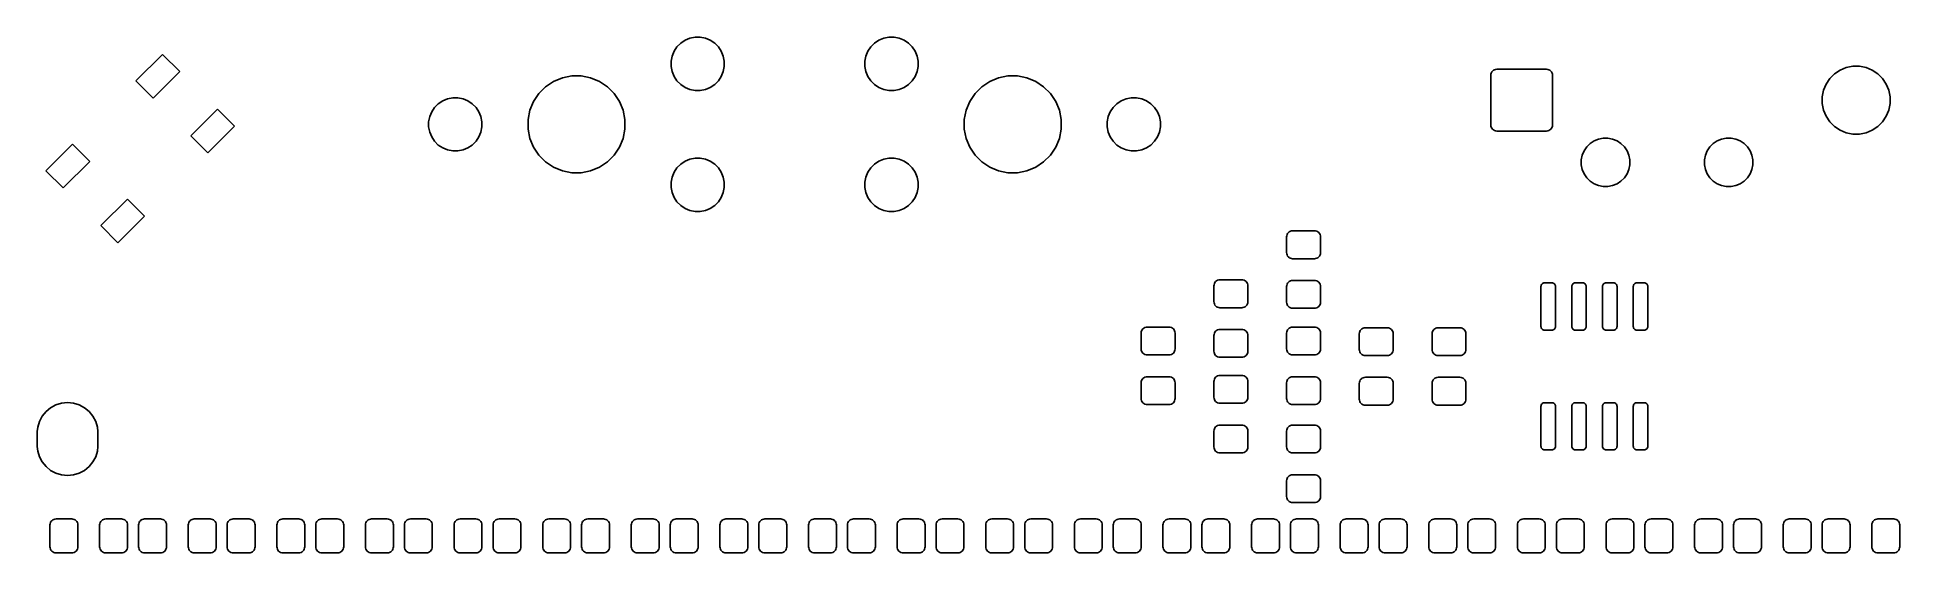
# Model space of a CAD drawing. Extents: x 3.69 to 6.72, y -3.41 to -2.57.
import ezdxf

# ---------------------------------------------------------------- set-up
doc = ezdxf.new("R2010")
doc.units = 0
doc.header["$MEASUREMENT"] = 0
doc.layers.add('BLACK', color=7, linetype='CONTINUOUS')

msp = doc.modelspace()

# ---------------------------------------------------------------- linework, layer by layer
at = {"layer": 'BLACK', "linetype": 'CONTINUOUS'}
for p, q in [((4.72214, -2.60548), (4.7254, -2.5976)), ((4.7254, -2.5976), (4.73014, -2.5905)), ((4.73014, -2.5905), (4.73617, -2.58447)), ((4.73617, -2.58447), (4.74327, -2.57973)), ((4.74327, -2.57973), (4.75115, -2.57647)), ((4.75115, -2.57647), (4.75951, -2.5748)), ((4.75951, -2.5748), (4.76804, -2.5748)), ((4.76804, -2.5748), (4.77641, -2.57647)), ((4.77641, -2.57647), (4.78429, -2.57973)), ((4.78429, -2.57973), (4.79139, -2.58447)), ((4.79139, -2.58447), (4.79742, -2.5905)), ((4.79742, -2.5905), (4.80216, -2.5976)), ((4.80216, -2.5976), (4.80542, -2.60548)), ((5.0371, -2.60548), (5.04036, -2.5976)), ((5.04036, -2.5976), (5.0451, -2.5905)), ((5.0451, -2.5905), (5.05113, -2.58447)), ((5.05113, -2.58447), (5.05823, -2.57973)), ((5.05823, -2.57973), (5.06611, -2.57647)), ((5.06611, -2.57647), (5.07447, -2.5748)), ((5.07447, -2.5748), (5.08301, -2.5748)), ((5.08301, -2.5748), (5.09137, -2.57647)), ((5.09137, -2.57647), (5.09925, -2.57973)), ((5.09925, -2.57973), (5.10635, -2.58447)), ((5.10635, -2.58447), (5.11238, -2.5905)), ((5.11238, -2.5905), (5.11712, -2.5976)), ((5.11712, -2.5976), (5.12038, -2.60548)), ((3.85131, -2.64594), (3.89446, -2.60279)), ((3.9223, -2.63063), (3.87915, -2.67378)), ((3.89446, -2.60279), (3.9223, -2.63063)), ((4.72047, -2.61384), (4.72214, -2.60548)), ((4.72047, -2.62238), (4.72047, -2.61384)), ((4.72214, -2.63074), (4.72047, -2.62238)), ((4.7254, -2.63862), (4.72214, -2.63074)), ((4.80542, -2.63074), (4.80216, -2.63862)), ((4.80542, -2.60548), (4.80709, -2.61384)), ((4.80709, -2.62238), (4.80542, -2.63074)), ((4.80709, -2.61384), (4.80709, -2.62238)), ((5.03543, -2.61384), (5.0371, -2.60548)), ((5.03543, -2.62238), (5.03543, -2.61384)), ((5.0371, -2.63074), (5.03543, -2.62238)), ((5.04036, -2.63862), (5.0371, -2.63074)), ((5.12038, -2.63074), (5.11712, -2.63862)), ((5.12038, -2.60548), (5.12205, -2.61384)), ((5.12205, -2.62238), (5.12038, -2.63074)), ((5.12205, -2.61384), (5.12205, -2.62238)), ((6.05291, -2.63304), (6.05382, -2.63134)), ((6.05382, -2.63134), (6.05505, -2.62985)), ((6.05505, -2.62985), (6.05654, -2.62863)), ((6.05654, -2.62863), (6.05824, -2.62772)), ((6.05824, -2.62772), (6.06009, -2.62716)), ((6.06009, -2.62716), (6.06201, -2.62697)), ((6.06201, -2.62697), (6.14272, -2.62697)), ((6.14272, -2.62697), (6.14464, -2.62716)), ((6.14464, -2.62716), (6.14648, -2.62772)), ((6.14648, -2.62772), (6.14818, -2.62863)), ((6.14818, -2.62863), (6.14968, -2.62985)), ((6.14968, -2.62985), (6.1509, -2.63134)), ((6.1509, -2.63134), (6.15181, -2.63304)), ((6.61053, -2.63435), (6.61956, -2.62832)), ((6.61956, -2.62832), (6.62959, -2.62417)), ((6.62959, -2.62417), (6.64024, -2.62205)), ((6.64024, -2.62205), (6.6511, -2.62205)), ((6.6511, -2.62205), (6.66175, -2.62417)), ((6.66175, -2.62417), (6.67178, -2.62832)), ((6.67178, -2.62832), (6.68081, -2.63435)), ((3.87915, -2.67378), (3.85131, -2.64594)), ((4.50577, -2.66634), (4.51674, -2.65537)), ((4.51674, -2.65537), (4.52963, -2.64676)), ((4.52963, -2.64676), (4.54396, -2.64082)), ((4.54396, -2.64082), (4.55917, -2.6378)), ((4.55917, -2.6378), (4.57468, -2.6378)), ((4.57468, -2.6378), (4.5899, -2.64082)), ((4.5899, -2.64082), (4.60423, -2.64676)), ((4.60423, -2.64676), (4.61712, -2.65537)), ((4.61712, -2.65537), (4.62809, -2.66634)), ((4.73014, -2.64572), (4.7254, -2.63862)), ((4.73617, -2.65175), (4.73014, -2.64572)), ((4.74327, -2.65649), (4.73617, -2.65175)), ((4.75115, -2.65975), (4.74327, -2.65649)), ((4.75951, -2.66142), (4.75115, -2.65975)), ((4.76804, -2.66142), (4.75951, -2.66142)), ((4.77641, -2.65975), (4.76804, -2.66142)), ((4.78429, -2.65649), (4.77641, -2.65975)), ((4.79139, -2.65175), (4.78429, -2.65649)), ((4.79742, -2.64572), (4.79139, -2.65175)), ((4.80216, -2.63862), (4.79742, -2.64572)), ((5.0451, -2.64572), (5.04036, -2.63862)), ((5.05113, -2.65175), (5.0451, -2.64572)), ((5.05823, -2.65649), (5.05113, -2.65175)), ((5.06611, -2.65975), (5.05823, -2.65649)), ((5.07447, -2.66142), (5.06611, -2.65975)), ((5.08301, -2.66142), (5.07447, -2.66142)), ((5.09137, -2.65975), (5.08301, -2.66142)), ((5.09925, -2.65649), (5.09137, -2.65975)), ((5.10635, -2.65175), (5.09925, -2.65649)), ((5.11238, -2.64572), (5.10635, -2.65175)), ((5.11712, -2.63862), (5.11238, -2.64572)), ((5.21443, -2.66634), (5.2254, -2.65537)), ((5.2254, -2.65537), (5.23829, -2.64676)), ((5.23829, -2.64676), (5.25262, -2.64082)), ((5.25262, -2.64082), (5.26784, -2.6378)), ((5.26784, -2.6378), (5.28335, -2.6378)), ((5.28335, -2.6378), (5.29856, -2.64082)), ((5.29856, -2.64082), (5.31289, -2.64676)), ((5.31289, -2.64676), (5.32578, -2.65537)), ((5.32578, -2.65537), (5.33675, -2.66634)), ((6.05217, -2.63681), (6.05235, -2.63489)), ((6.05217, -2.71752), (6.05217, -2.63681)), ((6.05235, -2.63489), (6.05291, -2.63304)), ((6.15181, -2.63304), (6.15237, -2.63489)), ((6.15237, -2.63489), (6.15256, -2.63681)), ((6.15256, -2.63681), (6.15256, -2.71752)), ((6.59055, -2.67174), (6.59267, -2.66109)), ((6.59267, -2.66109), (6.59682, -2.65106)), ((6.59682, -2.65106), (6.60286, -2.64203)), ((6.60286, -2.64203), (6.61053, -2.63435)), ((6.68081, -2.63435), (6.68848, -2.64203)), ((6.68848, -2.64203), (6.69451, -2.65106)), ((6.69451, -2.65106), (6.69867, -2.66109)), ((6.69867, -2.66109), (6.70079, -2.67174)), ((3.94039, -2.73503), (3.98354, -2.69188)), ((3.98354, -2.69188), (4.01138, -2.71972)), ((4.3317, -2.69602), (4.33644, -2.68893)), ((4.33644, -2.68893), (4.34247, -2.6829)), ((4.34247, -2.6829), (4.34957, -2.67816)), ((4.34957, -2.67816), (4.35745, -2.67489)), ((4.35745, -2.67489), (4.36581, -2.67323)), ((4.36581, -2.67323), (4.37434, -2.67323)), ((4.37434, -2.67323), (4.38271, -2.67489)), ((4.38271, -2.67489), (4.39059, -2.67816)), ((4.39059, -2.67816), (4.39769, -2.6829)), ((4.39769, -2.6829), (4.40372, -2.68893)), ((4.40372, -2.68893), (4.40846, -2.69602)), ((4.49121, -2.69357), (4.49715, -2.67924)), ((4.49715, -2.67924), (4.50577, -2.66634)), ((4.62809, -2.66634), (4.63671, -2.67924)), ((4.63671, -2.67924), (4.64264, -2.69357)), ((5.19988, -2.69357), (5.20581, -2.67924)), ((5.20581, -2.67924), (5.21443, -2.66634)), ((5.33675, -2.66634), (5.34537, -2.67924)), ((5.34537, -2.67924), (5.3513, -2.69357)), ((5.43406, -2.69602), (5.4388, -2.68893)), ((5.4388, -2.68893), (5.44483, -2.6829)), ((5.44483, -2.6829), (5.45193, -2.67816)), ((5.45193, -2.67816), (5.45981, -2.67489)), ((5.45981, -2.67489), (5.46818, -2.67323)), ((5.46818, -2.67323), (5.47671, -2.67323)), ((5.47671, -2.67323), (5.48507, -2.67489)), ((5.48507, -2.67489), (5.49295, -2.67816)), ((5.49295, -2.67816), (5.50005, -2.6829)), ((5.50005, -2.6829), (5.50608, -2.68893)), ((5.50608, -2.68893), (5.51082, -2.69602)), ((6.59055, -2.68259), (6.59055, -2.67174)), ((6.59267, -2.69324), (6.59055, -2.68259)), ((6.70079, -2.68259), (6.69867, -2.69324)), ((6.70079, -2.67174), (6.70079, -2.68259)), ((4.01138, -2.71972), (3.96823, -2.76287)), ((4.32677, -2.71227), (4.32844, -2.7039)), ((4.32677, -2.7208), (4.32677, -2.71227)), ((4.32844, -2.72917), (4.32677, -2.7208)), ((4.32844, -2.7039), (4.3317, -2.69602)), ((4.40846, -2.69602), (4.41172, -2.7039)), ((4.41172, -2.7039), (4.41339, -2.71227)), ((4.41339, -2.7208), (4.41172, -2.72917)), ((4.41339, -2.71227), (4.41339, -2.7208)), ((4.48819, -2.70878), (4.49121, -2.69357)), ((4.48819, -2.72429), (4.48819, -2.70878)), ((4.64264, -2.69357), (4.64567, -2.70878)), ((4.64567, -2.70878), (4.64567, -2.72429)), ((5.19685, -2.70878), (5.19988, -2.69357)), ((5.19685, -2.72429), (5.19685, -2.70878)), ((5.3513, -2.69357), (5.35433, -2.70878)), ((5.35433, -2.70878), (5.35433, -2.72429)), ((5.42913, -2.71227), (5.4308, -2.7039)), ((5.42913, -2.7208), (5.42913, -2.71227)), ((5.4308, -2.72917), (5.42913, -2.7208)), ((5.4308, -2.7039), (5.43406, -2.69602)), ((5.51082, -2.69602), (5.51408, -2.7039)), ((5.51408, -2.7039), (5.51575, -2.71227)), ((5.51575, -2.7208), (5.51408, -2.72917)), ((5.51575, -2.71227), (5.51575, -2.7208)), ((6.05235, -2.71944), (6.05217, -2.71752)), ((6.05291, -2.72129), (6.05235, -2.71944)), ((6.05382, -2.72299), (6.05291, -2.72129)), ((6.05505, -2.72448), (6.05382, -2.72299)), ((6.1509, -2.72299), (6.14968, -2.72448)), ((6.15181, -2.72129), (6.1509, -2.72299)), ((6.15237, -2.71944), (6.15181, -2.72129)), ((6.15256, -2.71752), (6.15237, -2.71944)), ((6.59682, -2.70327), (6.59267, -2.69324)), ((6.60286, -2.7123), (6.59682, -2.70327)), ((6.61053, -2.71998), (6.60286, -2.7123)), ((6.61956, -2.72601), (6.61053, -2.71998)), ((6.68081, -2.71998), (6.67178, -2.72601)), ((6.68848, -2.7123), (6.68081, -2.71998)), ((6.69451, -2.70327), (6.68848, -2.7123)), ((6.69867, -2.69324), (6.69451, -2.70327)), ((3.70515, -2.7921), (3.7483, -2.74895)), ((3.7483, -2.74895), (3.77614, -2.77678)), ((3.96823, -2.76287), (3.94039, -2.73503)), ((4.3317, -2.73705), (4.32844, -2.72917)), ((4.33644, -2.74414), (4.3317, -2.73705)), ((4.34247, -2.75017), (4.33644, -2.74414)), ((4.34957, -2.75491), (4.34247, -2.75017)), ((4.39769, -2.75017), (4.39059, -2.75491)), ((4.40372, -2.74414), (4.39769, -2.75017)), ((4.40846, -2.73705), (4.40372, -2.74414)), ((4.41172, -2.72917), (4.40846, -2.73705)), ((4.49121, -2.7395), (4.48819, -2.72429)), ((4.49715, -2.75383), (4.49121, -2.7395)), ((4.64264, -2.7395), (4.63671, -2.75383)), ((4.64567, -2.72429), (4.64264, -2.7395)), ((5.19988, -2.7395), (5.19685, -2.72429)), ((5.20581, -2.75383), (5.19988, -2.7395)), ((5.3513, -2.7395), (5.34537, -2.75383)), ((5.35433, -2.72429), (5.3513, -2.7395)), ((5.43406, -2.73705), (5.4308, -2.72917)), ((5.4388, -2.74414), (5.43406, -2.73705)), ((5.44483, -2.75017), (5.4388, -2.74414)), ((5.45193, -2.75491), (5.44483, -2.75017)), ((5.50005, -2.75017), (5.49295, -2.75491)), ((5.50608, -2.74414), (5.50005, -2.75017)), ((5.51082, -2.73705), (5.50608, -2.74414)), ((5.51408, -2.72917), (5.51082, -2.73705)), ((6.05654, -2.7257), (6.05505, -2.72448)), ((6.05824, -2.72661), (6.05654, -2.7257)), ((6.06009, -2.72717), (6.05824, -2.72661)), ((6.06201, -2.72736), (6.06009, -2.72717)), ((6.14272, -2.72736), (6.06201, -2.72736)), ((6.14464, -2.72717), (6.14272, -2.72736)), ((6.14648, -2.72661), (6.14464, -2.72717)), ((6.14818, -2.7257), (6.14648, -2.72661)), ((6.14968, -2.72448), (6.14818, -2.7257)), ((6.20369, -2.7597), (6.208, -2.75325)), ((6.208, -2.75325), (6.21349, -2.74777)), ((6.21349, -2.74777), (6.21993, -2.74346)), ((6.21993, -2.74346), (6.2271, -2.74049)), ((6.2271, -2.74049), (6.23471, -2.73898)), ((6.23471, -2.73898), (6.24246, -2.73898)), ((6.24246, -2.73898), (6.25007, -2.74049)), ((6.25007, -2.74049), (6.25723, -2.74346)), ((6.25723, -2.74346), (6.26368, -2.74777)), ((6.26368, -2.74777), (6.26916, -2.75325)), ((6.26916, -2.75325), (6.27347, -2.7597)), ((6.40369, -2.7597), (6.408, -2.75325)), ((6.408, -2.75325), (6.41349, -2.74777)), ((6.41349, -2.74777), (6.41993, -2.74346)), ((6.41993, -2.74346), (6.4271, -2.74049)), ((6.4271, -2.74049), (6.43471, -2.73898)), ((6.43471, -2.73898), (6.44246, -2.73898)), ((6.44246, -2.73898), (6.45007, -2.74049)), ((6.45007, -2.74049), (6.45723, -2.74346)), ((6.45723, -2.74346), (6.46368, -2.74777)), ((6.46368, -2.74777), (6.46916, -2.75325)), ((6.46916, -2.75325), (6.47347, -2.7597)), ((6.62959, -2.73017), (6.61956, -2.72601)), ((6.64024, -2.73228), (6.62959, -2.73017)), ((6.6511, -2.73228), (6.64024, -2.73228)), ((6.66175, -2.73017), (6.6511, -2.73228)), ((6.67178, -2.72601), (6.66175, -2.73017)), ((3.77614, -2.77678), (3.73299, -2.81993)), ((4.35745, -2.75818), (4.34957, -2.75491)), ((4.36581, -2.75984), (4.35745, -2.75818)), ((4.37434, -2.75984), (4.36581, -2.75984)), ((4.38271, -2.75818), (4.37434, -2.75984)), ((4.39059, -2.75491), (4.38271, -2.75818)), ((4.50577, -2.76673), (4.49715, -2.75383)), ((4.51674, -2.7777), (4.50577, -2.76673)), ((4.52963, -2.78631), (4.51674, -2.7777)), ((4.61712, -2.7777), (4.60423, -2.78631)), ((4.62809, -2.76673), (4.61712, -2.7777)), ((4.63671, -2.75383), (4.62809, -2.76673)), ((4.73014, -2.78735), (4.73617, -2.78132)), ((4.73617, -2.78132), (4.74327, -2.77658)), ((4.74327, -2.77658), (4.75115, -2.77332)), ((4.75115, -2.77332), (4.75951, -2.77165)), ((4.75951, -2.77165), (4.76804, -2.77165)), ((4.76804, -2.77165), (4.77641, -2.77332)), ((4.77641, -2.77332), (4.78429, -2.77658)), ((4.78429, -2.77658), (4.79139, -2.78132)), ((4.79139, -2.78132), (4.79742, -2.78735)), ((5.0451, -2.78735), (5.05113, -2.78132)), ((5.05113, -2.78132), (5.05823, -2.77658)), ((5.05823, -2.77658), (5.06611, -2.77332)), ((5.06611, -2.77332), (5.07447, -2.77165)), ((5.07447, -2.77165), (5.08301, -2.77165)), ((5.08301, -2.77165), (5.09137, -2.77332)), ((5.09137, -2.77332), (5.09925, -2.77658)), ((5.09925, -2.77658), (5.10635, -2.78132)), ((5.10635, -2.78132), (5.11238, -2.78735)), ((5.21443, -2.76673), (5.20581, -2.75383)), ((5.2254, -2.7777), (5.21443, -2.76673)), ((5.23829, -2.78631), (5.2254, -2.7777)), ((5.32578, -2.7777), (5.31289, -2.78631)), ((5.33675, -2.76673), (5.32578, -2.7777)), ((5.34537, -2.75383), (5.33675, -2.76673)), ((5.45981, -2.75818), (5.45193, -2.75491)), ((5.46818, -2.75984), (5.45981, -2.75818)), ((5.47671, -2.75984), (5.46818, -2.75984)), ((5.48507, -2.75818), (5.47671, -2.75984)), ((5.49295, -2.75491), (5.48507, -2.75818)), ((6.19921, -2.77447), (6.20073, -2.76686)), ((6.19921, -2.78222), (6.19921, -2.77447)), ((6.20073, -2.78983), (6.19921, -2.78222)), ((6.20073, -2.76686), (6.20369, -2.7597)), ((6.27347, -2.7597), (6.27644, -2.76686)), ((6.27644, -2.76686), (6.27795, -2.77447)), ((6.27795, -2.78222), (6.27644, -2.78983)), ((6.27795, -2.77447), (6.27795, -2.78222)), ((6.39921, -2.77447), (6.40073, -2.76686)), ((6.39921, -2.78222), (6.39921, -2.77447)), ((6.40073, -2.78983), (6.39921, -2.78222)), ((6.40073, -2.76686), (6.40369, -2.7597)), ((6.47347, -2.7597), (6.47644, -2.76686)), ((6.47644, -2.76686), (6.47795, -2.77447)), ((6.47795, -2.78222), (6.47644, -2.78983)), ((6.47795, -2.77447), (6.47795, -2.78222)), ((3.73299, -2.81993), (3.70515, -2.7921)), ((4.54396, -2.79225), (4.52963, -2.78631)), ((4.55917, -2.79528), (4.54396, -2.79225)), ((4.57468, -2.79528), (4.55917, -2.79528)), ((4.5899, -2.79225), (4.57468, -2.79528)), ((4.60423, -2.78631), (4.5899, -2.79225)), ((4.72047, -2.8107), (4.72214, -2.80233)), ((4.72047, -2.81923), (4.72047, -2.8107)), ((4.72214, -2.80233), (4.7254, -2.79445)), ((4.7254, -2.79445), (4.73014, -2.78735)), ((4.79742, -2.78735), (4.80216, -2.79445)), ((4.80216, -2.79445), (4.80542, -2.80233)), ((4.80542, -2.80233), (4.80709, -2.8107)), ((4.80709, -2.8107), (4.80709, -2.81923)), ((5.03543, -2.8107), (5.0371, -2.80233)), ((5.03543, -2.81923), (5.03543, -2.8107)), ((5.0371, -2.80233), (5.04036, -2.79445)), ((5.04036, -2.79445), (5.0451, -2.78735)), ((5.11238, -2.78735), (5.11712, -2.79445)), ((5.11712, -2.79445), (5.12038, -2.80233)), ((5.12038, -2.80233), (5.12205, -2.8107)), ((5.12205, -2.8107), (5.12205, -2.81923)), ((5.25262, -2.79225), (5.23829, -2.78631)), ((5.26784, -2.79528), (5.25262, -2.79225)), ((5.28335, -2.79528), (5.26784, -2.79528)), ((5.29856, -2.79225), (5.28335, -2.79528)), ((5.31289, -2.78631), (5.29856, -2.79225)), ((6.20369, -2.797), (6.20073, -2.78983)), ((6.208, -2.80344), (6.20369, -2.797)), ((6.21349, -2.80893), (6.208, -2.80344)), ((6.21993, -2.81324), (6.21349, -2.80893)), ((6.2271, -2.8162), (6.21993, -2.81324)), ((6.25723, -2.81324), (6.25007, -2.8162)), ((6.26368, -2.80893), (6.25723, -2.81324)), ((6.26916, -2.80344), (6.26368, -2.80893)), ((6.27347, -2.797), (6.26916, -2.80344)), ((6.27644, -2.78983), (6.27347, -2.797)), ((6.40369, -2.797), (6.40073, -2.78983)), ((6.408, -2.80344), (6.40369, -2.797)), ((6.41349, -2.80893), (6.408, -2.80344)), ((6.41993, -2.81324), (6.41349, -2.80893)), ((6.4271, -2.8162), (6.41993, -2.81324)), ((6.45723, -2.81324), (6.45007, -2.8162)), ((6.46368, -2.80893), (6.45723, -2.81324)), ((6.46916, -2.80344), (6.46368, -2.80893)), ((6.47347, -2.797), (6.46916, -2.80344)), ((6.47644, -2.78983), (6.47347, -2.797)), ((3.79424, -2.88118), (3.83739, -2.83803)), ((3.83739, -2.83803), (3.86523, -2.86587)), ((4.72214, -2.82759), (4.72047, -2.81923)), ((4.7254, -2.83547), (4.72214, -2.82759)), ((4.73014, -2.84257), (4.7254, -2.83547)), ((4.73617, -2.8486), (4.73014, -2.84257)), ((4.79742, -2.84257), (4.79139, -2.8486)), ((4.80216, -2.83547), (4.79742, -2.84257)), ((4.80542, -2.82759), (4.80216, -2.83547)), ((4.80709, -2.81923), (4.80542, -2.82759)), ((5.0371, -2.82759), (5.03543, -2.81923)), ((5.04036, -2.83547), (5.0371, -2.82759)), ((5.0451, -2.84257), (5.04036, -2.83547)), ((5.05113, -2.8486), (5.0451, -2.84257)), ((5.11238, -2.84257), (5.10635, -2.8486)), ((5.11712, -2.83547), (5.11238, -2.84257)), ((5.12038, -2.82759), (5.11712, -2.83547)), ((5.12205, -2.81923), (5.12038, -2.82759)), ((6.23471, -2.81772), (6.2271, -2.8162)), ((6.24246, -2.81772), (6.23471, -2.81772)), ((6.25007, -2.8162), (6.24246, -2.81772)), ((6.43471, -2.81772), (6.4271, -2.8162)), ((6.44246, -2.81772), (6.43471, -2.81772)), ((6.45007, -2.8162), (6.44246, -2.81772)), ((3.86523, -2.86587), (3.82208, -2.90902)), ((4.74327, -2.85334), (4.73617, -2.8486)), ((4.75115, -2.8566), (4.74327, -2.85334)), ((4.75951, -2.85827), (4.75115, -2.8566)), ((4.76804, -2.85827), (4.75951, -2.85827)), ((4.77641, -2.8566), (4.76804, -2.85827)), ((4.78429, -2.85334), (4.77641, -2.8566)), ((4.79139, -2.8486), (4.78429, -2.85334)), ((5.05823, -2.85334), (5.05113, -2.8486)), ((5.06611, -2.8566), (5.05823, -2.85334)), ((5.07447, -2.85827), (5.06611, -2.8566)), ((5.08301, -2.85827), (5.07447, -2.85827)), ((5.09137, -2.8566), (5.08301, -2.85827)), ((5.09925, -2.85334), (5.09137, -2.8566)), ((5.10635, -2.8486), (5.09925, -2.85334)), ((3.82208, -2.90902), (3.79424, -2.88118)), ((5.72047, -2.89961), (5.72066, -2.89769)), ((5.72047, -2.9252), (5.72047, -2.89961)), ((5.72066, -2.89769), (5.72122, -2.89584)), ((5.72122, -2.89584), (5.72213, -2.89414)), ((5.72213, -2.89414), (5.72336, -2.89265)), ((5.72336, -2.89265), (5.72485, -2.89142)), ((5.72485, -2.89142), (5.72655, -2.89051)), ((5.72655, -2.89051), (5.72839, -2.88995)), ((5.72839, -2.88995), (5.73031, -2.88976)), ((5.73031, -2.88976), (5.76575, -2.88976)), ((5.76575, -2.88976), (5.76767, -2.88995)), ((5.76767, -2.88995), (5.76951, -2.89051)), ((5.76951, -2.89051), (5.77122, -2.89142)), ((5.77122, -2.89142), (5.77271, -2.89265)), ((5.77271, -2.89265), (5.77393, -2.89414)), ((5.77393, -2.89414), (5.77484, -2.89584)), ((5.77484, -2.89584), (5.7754, -2.89769)), ((5.7754, -2.89769), (5.77559, -2.89961)), ((5.77559, -2.89961), (5.77559, -2.9252)), ((5.72066, -2.92712), (5.72047, -2.9252)), ((5.72122, -2.92896), (5.72066, -2.92712)), ((5.72213, -2.93067), (5.72122, -2.92896)), ((5.72336, -2.93216), (5.72213, -2.93067)), ((5.72485, -2.93338), (5.72336, -2.93216)), ((5.72655, -2.93429), (5.72485, -2.93338)), ((5.72839, -2.93485), (5.72655, -2.93429)), ((5.76951, -2.93429), (5.76767, -2.93485)), ((5.77122, -2.93338), (5.76951, -2.93429)), ((5.77271, -2.93216), (5.77122, -2.93338)), ((5.77393, -2.93067), (5.77271, -2.93216)), ((5.77484, -2.92896), (5.77393, -2.93067)), ((5.7754, -2.92712), (5.77484, -2.92896)), ((5.77559, -2.9252), (5.7754, -2.92712)), ((5.73031, -2.93504), (5.72839, -2.93485)), ((5.76575, -2.93504), (5.73031, -2.93504)), ((5.76767, -2.93485), (5.76575, -2.93504)), ((5.60236, -2.97933), (5.60255, -2.97741)), ((5.60236, -3.00492), (5.60236, -2.97933)), ((5.60255, -2.97741), (5.60311, -2.97556)), ((5.60311, -2.97556), (5.60402, -2.97386)), ((5.60402, -2.97386), (5.60525, -2.97237)), ((5.60525, -2.97237), (5.60674, -2.97115)), ((5.60674, -2.97115), (5.60844, -2.97024)), ((5.60844, -2.97024), (5.61028, -2.96968)), ((5.61028, -2.96968), (5.6122, -2.96949)), ((5.6122, -2.96949), (5.64764, -2.96949)), ((5.64764, -2.96949), (5.64956, -2.96968)), ((5.64956, -2.96968), (5.6514, -2.97024)), ((5.6514, -2.97024), (5.65311, -2.97115)), ((5.65311, -2.97115), (5.6546, -2.97237)), ((5.6546, -2.97237), (5.65582, -2.97386)), ((5.65582, -2.97386), (5.65673, -2.97556)), ((5.65673, -2.97556), (5.65729, -2.97741)), ((5.65729, -2.97741), (5.65748, -2.97933)), ((5.65748, -2.97933), (5.65748, -3.00492)), ((5.72047, -2.98031), (5.72066, -2.97839)), ((5.72047, -3.00591), (5.72047, -2.98031)), ((5.72066, -2.97839), (5.72122, -2.97655)), ((5.72122, -2.97655), (5.72213, -2.97485)), ((5.72213, -2.97485), (5.72336, -2.97336)), ((5.72336, -2.97336), (5.72485, -2.97213)), ((5.72485, -2.97213), (5.72655, -2.97122)), ((5.72655, -2.97122), (5.72839, -2.97066)), ((5.72839, -2.97066), (5.73031, -2.97047)), ((5.73031, -2.97047), (5.76575, -2.97047)), ((5.76575, -2.97047), (5.76767, -2.97066)), ((5.76767, -2.97066), (5.76951, -2.97122)), ((5.76951, -2.97122), (5.77122, -2.97213)), ((5.77122, -2.97213), (5.77271, -2.97336)), ((5.77271, -2.97336), (5.77393, -2.97485)), ((5.77393, -2.97485), (5.77484, -2.97655)), ((5.77484, -2.97655), (5.7754, -2.97839)), ((5.7754, -2.97839), (5.77559, -2.98031)), ((5.77559, -2.98031), (5.77559, -3.00591)), ((6.13366, -2.98031), (6.13377, -2.97916)), ((6.13366, -3.04528), (6.13366, -2.98031)), ((6.13377, -2.97916), (6.13411, -2.97805)), ((6.13411, -2.97805), (6.13466, -2.97703)), ((6.13466, -2.97703), (6.13539, -2.97614)), ((6.13539, -2.97614), (6.13629, -2.9754)), ((6.13629, -2.9754), (6.13731, -2.97486)), ((6.13731, -2.97486), (6.13841, -2.97452)), ((6.13841, -2.97452), (6.13957, -2.97441)), ((6.13957, -2.97441), (6.15138, -2.97441)), ((6.15138, -2.97441), (6.15253, -2.97452)), ((6.15253, -2.97452), (6.15364, -2.97486)), ((6.15364, -2.97486), (6.15466, -2.9754)), ((6.15466, -2.9754), (6.15555, -2.97614)), ((6.15555, -2.97614), (6.15629, -2.97703)), ((6.15629, -2.97703), (6.15683, -2.97805)), ((6.15683, -2.97805), (6.15717, -2.97916)), ((6.15717, -2.97916), (6.15728, -2.98031)), ((6.15728, -2.98031), (6.15728, -3.04528)), ((6.18366, -2.98031), (6.18377, -2.97916)), ((6.18366, -3.04528), (6.18366, -2.98031)), ((6.18377, -2.97916), (6.18411, -2.97805)), ((6.18411, -2.97805), (6.18466, -2.97703)), ((6.18466, -2.97703), (6.18539, -2.97614)), ((6.18539, -2.97614), (6.18629, -2.9754)), ((6.18629, -2.9754), (6.18731, -2.97486)), ((6.18731, -2.97486), (6.18841, -2.97452)), ((6.18841, -2.97452), (6.18957, -2.97441)), ((6.18957, -2.97441), (6.20138, -2.97441)), ((6.20138, -2.97441), (6.20253, -2.97452)), ((6.20253, -2.97452), (6.20364, -2.97486)), ((6.20364, -2.97486), (6.20466, -2.9754)), ((6.20466, -2.9754), (6.20555, -2.97614)), ((6.20555, -2.97614), (6.20629, -2.97703)), ((6.20629, -2.97703), (6.20683, -2.97805)), ((6.20683, -2.97805), (6.20717, -2.97916)), ((6.20717, -2.97916), (6.20728, -2.98031)), ((6.20728, -2.98031), (6.20728, -3.04528)), ((6.23366, -2.98031), (6.23377, -2.97916)), ((6.23366, -3.04528), (6.23366, -2.98031)), ((6.23377, -2.97916), (6.23411, -2.97805)), ((6.23411, -2.97805), (6.23466, -2.97703)), ((6.23466, -2.97703), (6.23539, -2.97614)), ((6.23539, -2.97614), (6.23629, -2.9754)), ((6.23629, -2.9754), (6.23731, -2.97486)), ((6.23731, -2.97486), (6.23841, -2.97452)), ((6.23841, -2.97452), (6.23957, -2.97441)), ((6.23957, -2.97441), (6.25138, -2.97441)), ((6.25138, -2.97441), (6.25253, -2.97452)), ((6.25253, -2.97452), (6.25364, -2.97486)), ((6.25364, -2.97486), (6.25466, -2.9754)), ((6.25466, -2.9754), (6.25555, -2.97614)), ((6.25555, -2.97614), (6.25629, -2.97703)), ((6.25629, -2.97703), (6.25683, -2.97805)), ((6.25683, -2.97805), (6.25717, -2.97916)), ((6.25717, -2.97916), (6.25728, -2.98031)), ((6.25728, -2.98031), (6.25728, -3.04528)), ((6.28366, -2.98031), (6.28377, -2.97916)), ((6.28366, -3.04528), (6.28366, -2.98031)), ((6.28377, -2.97916), (6.28411, -2.97805)), ((6.28411, -2.97805), (6.28466, -2.97703)), ((6.28466, -2.97703), (6.28539, -2.97614)), ((6.28539, -2.97614), (6.28629, -2.9754)), ((6.28629, -2.9754), (6.28731, -2.97486)), ((6.28731, -2.97486), (6.28841, -2.97452)), ((6.28841, -2.97452), (6.28957, -2.97441)), ((6.28957, -2.97441), (6.30138, -2.97441)), ((6.30138, -2.97441), (6.30253, -2.97452)), ((6.30253, -2.97452), (6.30364, -2.97486)), ((6.30364, -2.97486), (6.30466, -2.9754)), ((6.30466, -2.9754), (6.30555, -2.97614)), ((6.30555, -2.97614), (6.30629, -2.97703)), ((6.30629, -2.97703), (6.30683, -2.97805)), ((6.30683, -2.97805), (6.30717, -2.97916)), ((6.30717, -2.97916), (6.30728, -2.98031)), ((6.30728, -2.98031), (6.30728, -3.04528)), ((5.60255, -3.00684), (5.60236, -3.00492)), ((5.60311, -3.00869), (5.60255, -3.00684)), ((5.60402, -3.01039), (5.60311, -3.00869)), ((5.60525, -3.01188), (5.60402, -3.01039)), ((5.60674, -3.01311), (5.60525, -3.01188)), ((5.60844, -3.01401), (5.60674, -3.01311)), ((5.61028, -3.01457), (5.60844, -3.01401)), ((5.6122, -3.01476), (5.61028, -3.01457)), ((5.64764, -3.01476), (5.6122, -3.01476)), ((5.64956, -3.01457), (5.64764, -3.01476)), ((5.6514, -3.01401), (5.64956, -3.01457)), ((5.65311, -3.01311), (5.6514, -3.01401)), ((5.6546, -3.01188), (5.65311, -3.01311)), ((5.65582, -3.01039), (5.6546, -3.01188)), ((5.65673, -3.00869), (5.65582, -3.01039)), ((5.65729, -3.00684), (5.65673, -3.00869)), ((5.65748, -3.00492), (5.65729, -3.00684)), ((5.72066, -3.00783), (5.72047, -3.00591)), ((5.72122, -3.00967), (5.72066, -3.00783)), ((5.72213, -3.01137), (5.72122, -3.00967)), ((5.72336, -3.01287), (5.72213, -3.01137)), ((5.72485, -3.01409), (5.72336, -3.01287)), ((5.72655, -3.015), (5.72485, -3.01409)), ((5.72839, -3.01556), (5.72655, -3.015)), ((5.73031, -3.01575), (5.72839, -3.01556)), ((5.76575, -3.01575), (5.73031, -3.01575)), ((5.76767, -3.01556), (5.76575, -3.01575)), ((5.76951, -3.015), (5.76767, -3.01556)), ((5.77122, -3.01409), (5.76951, -3.015)), ((5.77271, -3.01287), (5.77122, -3.01409)), ((5.77393, -3.01137), (5.77271, -3.01287)), ((5.77484, -3.00967), (5.77393, -3.01137)), ((5.7754, -3.00783), (5.77484, -3.00967)), ((5.77559, -3.00591), (5.7754, -3.00783)), ((5.48425, -3.0561), (5.48444, -3.05418)), ((5.48444, -3.05418), (5.485, -3.05234)), ((5.485, -3.05234), (5.48591, -3.05063)), ((5.48591, -3.05063), (5.48713, -3.04914)), ((5.48713, -3.04914), (5.48863, -3.04792)), ((5.48863, -3.04792), (5.49033, -3.04701)), ((5.49033, -3.04701), (5.49217, -3.04645)), ((5.49217, -3.04645), (5.49409, -3.04626)), ((5.49409, -3.04626), (5.52953, -3.04626)), ((5.52953, -3.04626), (5.53145, -3.04645)), ((5.53145, -3.04645), (5.53329, -3.04701)), ((5.53329, -3.04701), (5.535, -3.04792)), ((5.535, -3.04792), (5.53649, -3.04914)), ((5.53649, -3.04914), (5.53771, -3.05063)), ((5.53771, -3.05063), (5.53862, -3.05234)), ((5.53862, -3.05234), (5.53918, -3.05418)), ((5.53918, -3.05418), (5.53937, -3.0561)), ((5.60311, -3.05627), (5.60402, -3.05457)), ((5.60402, -3.05457), (5.60525, -3.05308)), ((5.60525, -3.05308), (5.60674, -3.05186)), ((5.60674, -3.05186), (5.60844, -3.05095)), ((5.60844, -3.05095), (5.61028, -3.05039)), ((5.61028, -3.05039), (5.6122, -3.0502)), ((5.6122, -3.0502), (5.64764, -3.0502)), ((5.64764, -3.0502), (5.64956, -3.05039)), ((5.64956, -3.05039), (5.6514, -3.05095)), ((5.6514, -3.05095), (5.65311, -3.05186)), ((5.65311, -3.05186), (5.6546, -3.05308)), ((5.6546, -3.05308), (5.65582, -3.05457)), ((5.65582, -3.05457), (5.65673, -3.05627)), ((5.72047, -3.0561), (5.72066, -3.05418)), ((5.72066, -3.05418), (5.72122, -3.05234)), ((5.72122, -3.05234), (5.72213, -3.05063)), ((5.72213, -3.05063), (5.72336, -3.04914)), ((5.72336, -3.04914), (5.72485, -3.04792)), ((5.72485, -3.04792), (5.72655, -3.04701)), ((5.72655, -3.04701), (5.72839, -3.04645)), ((5.72839, -3.04645), (5.73031, -3.04626)), ((5.73031, -3.04626), (5.76575, -3.04626)), ((5.76575, -3.04626), (5.76767, -3.04645)), ((5.76767, -3.04645), (5.76951, -3.04701)), ((5.76951, -3.04701), (5.77122, -3.04792)), ((5.77122, -3.04792), (5.77271, -3.04914)), ((5.77271, -3.04914), (5.77393, -3.05063)), ((5.77393, -3.05063), (5.77484, -3.05234)), ((5.77484, -3.05234), (5.7754, -3.05418)), ((5.7754, -3.05418), (5.77559, -3.0561)), ((5.83858, -3.05709), (5.83877, -3.05517)), ((5.83877, -3.05517), (5.83933, -3.05332)), ((5.83933, -3.05332), (5.84024, -3.05162)), ((5.84024, -3.05162), (5.84147, -3.05013)), ((5.84147, -3.05013), (5.84296, -3.0489)), ((5.84296, -3.0489), (5.84466, -3.04799)), ((5.84466, -3.04799), (5.8465, -3.04743)), ((5.8465, -3.04743), (5.84843, -3.04724)), ((5.84843, -3.04724), (5.88386, -3.04724)), ((5.88386, -3.04724), (5.88578, -3.04743)), ((5.88578, -3.04743), (5.88762, -3.04799)), ((5.88762, -3.04799), (5.88933, -3.0489)), ((5.88933, -3.0489), (5.89082, -3.05013)), ((5.89082, -3.05013), (5.89204, -3.05162)), ((5.89204, -3.05162), (5.89295, -3.05332)), ((5.89295, -3.05332), (5.89351, -3.05517)), ((5.89351, -3.05517), (5.8937, -3.05709)), ((5.95669, -3.05709), (5.95688, -3.05517)), ((5.95688, -3.05517), (5.95744, -3.05332)), ((5.95744, -3.05332), (5.95835, -3.05162)), ((5.95835, -3.05162), (5.95958, -3.05013)), ((5.95958, -3.05013), (5.96107, -3.0489)), ((5.96107, -3.0489), (5.96277, -3.04799)), ((5.96277, -3.04799), (5.96462, -3.04743)), ((5.96462, -3.04743), (5.96654, -3.04724)), ((5.96654, -3.04724), (6.00197, -3.04724)), ((6.00197, -3.04724), (6.00389, -3.04743)), ((6.00389, -3.04743), (6.00574, -3.04799)), ((6.00574, -3.04799), (6.00744, -3.0489)), ((6.00744, -3.0489), (6.00893, -3.05013)), ((6.00893, -3.05013), (6.01015, -3.05162)), ((6.01015, -3.05162), (6.01106, -3.05332)), ((6.01106, -3.05332), (6.01162, -3.05517)), ((6.01162, -3.05517), (6.01181, -3.05709)), ((6.13377, -3.04643), (6.13366, -3.04528)), ((6.13411, -3.04754), (6.13377, -3.04643)), ((6.13466, -3.04856), (6.13411, -3.04754)), ((6.13539, -3.04945), (6.13466, -3.04856)), ((6.13629, -3.05019), (6.13539, -3.04945)), ((6.13731, -3.05073), (6.13629, -3.05019)), ((6.13841, -3.05107), (6.13731, -3.05073)), ((6.13957, -3.05118), (6.13841, -3.05107)), ((6.15138, -3.05118), (6.13957, -3.05118)), ((6.15253, -3.05107), (6.15138, -3.05118)), ((6.15364, -3.05073), (6.15253, -3.05107)), ((6.15466, -3.05019), (6.15364, -3.05073)), ((6.15555, -3.04945), (6.15466, -3.05019)), ((6.15629, -3.04856), (6.15555, -3.04945)), ((6.15683, -3.04754), (6.15629, -3.04856)), ((6.15717, -3.04643), (6.15683, -3.04754)), ((6.15728, -3.04528), (6.15717, -3.04643)), ((6.18377, -3.04643), (6.18366, -3.04528)), ((6.18411, -3.04754), (6.18377, -3.04643)), ((6.18466, -3.04856), (6.18411, -3.04754)), ((6.18539, -3.04945), (6.18466, -3.04856)), ((6.18629, -3.05019), (6.18539, -3.04945)), ((6.18731, -3.05073), (6.18629, -3.05019)), ((6.18841, -3.05107), (6.18731, -3.05073)), ((6.18957, -3.05118), (6.18841, -3.05107)), ((6.20138, -3.05118), (6.18957, -3.05118)), ((6.20253, -3.05107), (6.20138, -3.05118)), ((6.20364, -3.05073), (6.20253, -3.05107)), ((6.20466, -3.05019), (6.20364, -3.05073)), ((6.20555, -3.04945), (6.20466, -3.05019)), ((6.20629, -3.04856), (6.20555, -3.04945)), ((6.20683, -3.04754), (6.20629, -3.04856)), ((6.20717, -3.04643), (6.20683, -3.04754)), ((6.20728, -3.04528), (6.20717, -3.04643)), ((6.23377, -3.04643), (6.23366, -3.04528)), ((6.23411, -3.04754), (6.23377, -3.04643)), ((6.23466, -3.04856), (6.23411, -3.04754)), ((6.23539, -3.04945), (6.23466, -3.04856)), ((6.23629, -3.05019), (6.23539, -3.04945)), ((6.23731, -3.05073), (6.23629, -3.05019)), ((6.23841, -3.05107), (6.23731, -3.05073)), ((6.23957, -3.05118), (6.23841, -3.05107)), ((6.25138, -3.05118), (6.23957, -3.05118)), ((6.25253, -3.05107), (6.25138, -3.05118)), ((6.25364, -3.05073), (6.25253, -3.05107)), ((6.25466, -3.05019), (6.25364, -3.05073)), ((6.25555, -3.04945), (6.25466, -3.05019)), ((6.25629, -3.04856), (6.25555, -3.04945)), ((6.25683, -3.04754), (6.25629, -3.04856)), ((6.25717, -3.04643), (6.25683, -3.04754)), ((6.25728, -3.04528), (6.25717, -3.04643)), ((6.28377, -3.04643), (6.28366, -3.04528)), ((6.28411, -3.04754), (6.28377, -3.04643)), ((6.28466, -3.04856), (6.28411, -3.04754)), ((6.28539, -3.04945), (6.28466, -3.04856)), ((6.28629, -3.05019), (6.28539, -3.04945)), ((6.28731, -3.05073), (6.28629, -3.05019)), ((6.28841, -3.05107), (6.28731, -3.05073)), ((6.28957, -3.05118), (6.28841, -3.05107)), ((6.30138, -3.05118), (6.28957, -3.05118)), ((6.30253, -3.05107), (6.30138, -3.05118)), ((6.30364, -3.05073), (6.30253, -3.05107)), ((6.30466, -3.05019), (6.30364, -3.05073)), ((6.30555, -3.04945), (6.30466, -3.05019)), ((6.30629, -3.04856), (6.30555, -3.04945)), ((6.30683, -3.04754), (6.30629, -3.04856)), ((6.30717, -3.04643), (6.30683, -3.04754)), ((6.30728, -3.04528), (6.30717, -3.04643)), ((5.48425, -3.08169), (5.48425, -3.0561)), ((5.48444, -3.08361), (5.48425, -3.08169)), ((5.485, -3.08546), (5.48444, -3.08361)), ((5.48591, -3.08716), (5.485, -3.08546)), ((5.53862, -3.08546), (5.53771, -3.08716)), ((5.53918, -3.08361), (5.53862, -3.08546)), ((5.53937, -3.08169), (5.53918, -3.08361)), ((5.53937, -3.0561), (5.53937, -3.08169)), ((5.60236, -3.06004), (5.60255, -3.05812)), ((5.60236, -3.08563), (5.60236, -3.06004)), ((5.60255, -3.08755), (5.60236, -3.08563)), ((5.60255, -3.05812), (5.60311, -3.05627)), ((5.65673, -3.05627), (5.65729, -3.05812)), ((5.65729, -3.05812), (5.65748, -3.06004)), ((5.65748, -3.08563), (5.65729, -3.08755)), ((5.65748, -3.06004), (5.65748, -3.08563)), ((5.72047, -3.08169), (5.72047, -3.0561)), ((5.72066, -3.08361), (5.72047, -3.08169)), ((5.72122, -3.08546), (5.72066, -3.08361)), ((5.72213, -3.08716), (5.72122, -3.08546)), ((5.77484, -3.08546), (5.77393, -3.08716)), ((5.7754, -3.08361), (5.77484, -3.08546)), ((5.77559, -3.08169), (5.7754, -3.08361)), ((5.77559, -3.0561), (5.77559, -3.08169)), ((5.83858, -3.08268), (5.83858, -3.05709)), ((5.83877, -3.0846), (5.83858, -3.08268)), ((5.83933, -3.08644), (5.83877, -3.0846)), ((5.89351, -3.0846), (5.89295, -3.08644)), ((5.8937, -3.08268), (5.89351, -3.0846)), ((5.8937, -3.05709), (5.8937, -3.08268)), ((5.95669, -3.08268), (5.95669, -3.05709)), ((5.95688, -3.0846), (5.95669, -3.08268)), ((5.95744, -3.08644), (5.95688, -3.0846)), ((6.01162, -3.0846), (6.01106, -3.08644)), ((6.01181, -3.08268), (6.01162, -3.0846)), ((6.01181, -3.05709), (6.01181, -3.08268)), ((5.48713, -3.08865), (5.48591, -3.08716)), ((5.48863, -3.08988), (5.48713, -3.08865)), ((5.49033, -3.09079), (5.48863, -3.08988)), ((5.49217, -3.09135), (5.49033, -3.09079)), ((5.49409, -3.09154), (5.49217, -3.09135)), ((5.52953, -3.09154), (5.49409, -3.09154)), ((5.53145, -3.09135), (5.52953, -3.09154)), ((5.53329, -3.09079), (5.53145, -3.09135)), ((5.535, -3.08988), (5.53329, -3.09079)), ((5.53649, -3.08865), (5.535, -3.08988)), ((5.53771, -3.08716), (5.53649, -3.08865)), ((5.60311, -3.0894), (5.60255, -3.08755)), ((5.60402, -3.0911), (5.60311, -3.0894)), ((5.60525, -3.09259), (5.60402, -3.0911)), ((5.60674, -3.09381), (5.60525, -3.09259)), ((5.60844, -3.09472), (5.60674, -3.09381)), ((5.61028, -3.09528), (5.60844, -3.09472)), ((5.6122, -3.09547), (5.61028, -3.09528)), ((5.64764, -3.09547), (5.6122, -3.09547)), ((5.64956, -3.09528), (5.64764, -3.09547)), ((5.6514, -3.09472), (5.64956, -3.09528)), ((5.65311, -3.09381), (5.6514, -3.09472)), ((5.6546, -3.09259), (5.65311, -3.09381)), ((5.65582, -3.0911), (5.6546, -3.09259)), ((5.65673, -3.0894), (5.65582, -3.0911)), ((5.65729, -3.08755), (5.65673, -3.0894)), ((5.72336, -3.08865), (5.72213, -3.08716)), ((5.72485, -3.08988), (5.72336, -3.08865)), ((5.72655, -3.09079), (5.72485, -3.08988)), ((5.72839, -3.09135), (5.72655, -3.09079)), ((5.73031, -3.09154), (5.72839, -3.09135)), ((5.76575, -3.09154), (5.73031, -3.09154)), ((5.76767, -3.09135), (5.76575, -3.09154)), ((5.76951, -3.09079), (5.76767, -3.09135)), ((5.77122, -3.08988), (5.76951, -3.09079)), ((5.77271, -3.08865), (5.77122, -3.08988)), ((5.77393, -3.08716), (5.77271, -3.08865)), ((5.84024, -3.08815), (5.83933, -3.08644)), ((5.84147, -3.08964), (5.84024, -3.08815)), ((5.84296, -3.09086), (5.84147, -3.08964)), ((5.84466, -3.09177), (5.84296, -3.09086)), ((5.8465, -3.09233), (5.84466, -3.09177)), ((5.84843, -3.09252), (5.8465, -3.09233)), ((5.88386, -3.09252), (5.84843, -3.09252)), ((5.88578, -3.09233), (5.88386, -3.09252)), ((5.88762, -3.09177), (5.88578, -3.09233)), ((5.88933, -3.09086), (5.88762, -3.09177)), ((5.89082, -3.08964), (5.88933, -3.09086)), ((5.89204, -3.08815), (5.89082, -3.08964)), ((5.89295, -3.08644), (5.89204, -3.08815)), ((5.95835, -3.08815), (5.95744, -3.08644)), ((5.95958, -3.08964), (5.95835, -3.08815)), ((5.96107, -3.09086), (5.95958, -3.08964)), ((5.96277, -3.09177), (5.96107, -3.09086)), ((5.96462, -3.09233), (5.96277, -3.09177)), ((5.96654, -3.09252), (5.96462, -3.09233)), ((6.00197, -3.09252), (5.96654, -3.09252)), ((6.00389, -3.09233), (6.00197, -3.09252)), ((6.00574, -3.09177), (6.00389, -3.09233)), ((6.00744, -3.09086), (6.00574, -3.09177)), ((6.00893, -3.08964), (6.00744, -3.09086)), ((6.01015, -3.08815), (6.00893, -3.08964)), ((6.01106, -3.08644), (6.01015, -3.08815)), ((5.48425, -3.13681), (5.48444, -3.13489)), ((5.48425, -3.1624), (5.48425, -3.13681)), ((5.48444, -3.13489), (5.485, -3.13304)), ((5.485, -3.13304), (5.48591, -3.13134)), ((5.48591, -3.13134), (5.48713, -3.12985)), ((5.48713, -3.12985), (5.48863, -3.12863)), ((5.48863, -3.12863), (5.49033, -3.12772)), ((5.49033, -3.12772), (5.49217, -3.12716)), ((5.49217, -3.12716), (5.49409, -3.12697)), ((5.49409, -3.12697), (5.52953, -3.12697)), ((5.52953, -3.12697), (5.53145, -3.12716)), ((5.53145, -3.12716), (5.53329, -3.12772)), ((5.53329, -3.12772), (5.535, -3.12863)), ((5.535, -3.12863), (5.53649, -3.12985)), ((5.53649, -3.12985), (5.53771, -3.13134)), ((5.53771, -3.13134), (5.53862, -3.13304)), ((5.53862, -3.13304), (5.53918, -3.13489)), ((5.53918, -3.13489), (5.53937, -3.13681)), ((5.53937, -3.13681), (5.53937, -3.1624)), ((5.60236, -3.13484), (5.60255, -3.13292)), ((5.60236, -3.16043), (5.60236, -3.13484)), ((5.60255, -3.13292), (5.60311, -3.13108)), ((5.60311, -3.13108), (5.60402, -3.12937)), ((5.60402, -3.12937), (5.60525, -3.12788)), ((5.60525, -3.12788), (5.60674, -3.12666)), ((5.60674, -3.12666), (5.60844, -3.12575)), ((5.60844, -3.12575), (5.61028, -3.12519)), ((5.61028, -3.12519), (5.6122, -3.125)), ((5.6122, -3.125), (5.64764, -3.125)), ((5.64764, -3.125), (5.64956, -3.12519)), ((5.64956, -3.12519), (5.6514, -3.12575)), ((5.6514, -3.12575), (5.65311, -3.12666)), ((5.65311, -3.12666), (5.6546, -3.12788)), ((5.6546, -3.12788), (5.65582, -3.12937)), ((5.65582, -3.12937), (5.65673, -3.13108)), ((5.65673, -3.13108), (5.65729, -3.13292)), ((5.65729, -3.13292), (5.65748, -3.13484)), ((5.65748, -3.13484), (5.65748, -3.16043)), ((5.72047, -3.13681), (5.72066, -3.13489)), ((5.72047, -3.1624), (5.72047, -3.13681)), ((5.72066, -3.13489), (5.72122, -3.13304)), ((5.72122, -3.13304), (5.72213, -3.13134)), ((5.72213, -3.13134), (5.72336, -3.12985)), ((5.72336, -3.12985), (5.72485, -3.12863)), ((5.72485, -3.12863), (5.72655, -3.12772)), ((5.72655, -3.12772), (5.72839, -3.12716)), ((5.72839, -3.12716), (5.73031, -3.12697)), ((5.73031, -3.12697), (5.76575, -3.12697)), ((5.76575, -3.12697), (5.76767, -3.12716)), ((5.76767, -3.12716), (5.76951, -3.12772)), ((5.76951, -3.12772), (5.77122, -3.12863)), ((5.77122, -3.12863), (5.77271, -3.12985)), ((5.77271, -3.12985), (5.77393, -3.13134)), ((5.77393, -3.13134), (5.77484, -3.13304)), ((5.77484, -3.13304), (5.7754, -3.13489)), ((5.7754, -3.13489), (5.77559, -3.13681)), ((5.77559, -3.13681), (5.77559, -3.1624)), ((5.83858, -3.1378), (5.83877, -3.13588)), ((5.83858, -3.16339), (5.83858, -3.1378)), ((5.83877, -3.13588), (5.83933, -3.13403)), ((5.83933, -3.13403), (5.84024, -3.13233)), ((5.84024, -3.13233), (5.84147, -3.13084)), ((5.84147, -3.13084), (5.84296, -3.12961)), ((5.84296, -3.12961), (5.84466, -3.1287)), ((5.84466, -3.1287), (5.8465, -3.12814)), ((5.8465, -3.12814), (5.84843, -3.12795)), ((5.84843, -3.12795), (5.88386, -3.12795)), ((5.88386, -3.12795), (5.88578, -3.12814)), ((5.88578, -3.12814), (5.88762, -3.1287)), ((5.88762, -3.1287), (5.88933, -3.12961)), ((5.88933, -3.12961), (5.89082, -3.13084)), ((5.89082, -3.13084), (5.89204, -3.13233)), ((5.89204, -3.13233), (5.89295, -3.13403)), ((5.89295, -3.13403), (5.89351, -3.13588)), ((5.89351, -3.13588), (5.8937, -3.1378)), ((5.8937, -3.1378), (5.8937, -3.16339)), ((5.95669, -3.1378), (5.95688, -3.13588)), ((5.95669, -3.16339), (5.95669, -3.1378)), ((5.95688, -3.13588), (5.95744, -3.13403)), ((5.95744, -3.13403), (5.95835, -3.13233)), ((5.95835, -3.13233), (5.95958, -3.13084)), ((5.95958, -3.13084), (5.96107, -3.12961)), ((5.96107, -3.12961), (5.96277, -3.1287)), ((5.96277, -3.1287), (5.96462, -3.12814)), ((5.96462, -3.12814), (5.96654, -3.12795)), ((5.96654, -3.12795), (6.00197, -3.12795)), ((6.00197, -3.12795), (6.00389, -3.12814)), ((6.00389, -3.12814), (6.00574, -3.1287)), ((6.00574, -3.1287), (6.00744, -3.12961)), ((6.00744, -3.12961), (6.00893, -3.13084)), ((6.00893, -3.13084), (6.01015, -3.13233)), ((6.01015, -3.13233), (6.01106, -3.13403)), ((6.01106, -3.13403), (6.01162, -3.13588)), ((6.01162, -3.13588), (6.01181, -3.1378)), ((6.01181, -3.1378), (6.01181, -3.16339)), ((3.71268, -3.17739), (3.72123, -3.17282)), ((3.72123, -3.17282), (3.73051, -3.17)), ((3.73051, -3.17), (3.74016, -3.16905)), ((3.74016, -3.16905), (3.7498, -3.17)), ((3.7498, -3.17), (3.75908, -3.17282)), ((3.75908, -3.17282), (3.76763, -3.17739)), ((5.48444, -3.16432), (5.48425, -3.1624)), ((5.485, -3.16617), (5.48444, -3.16432)), ((5.48591, -3.16787), (5.485, -3.16617)), ((5.48713, -3.16936), (5.48591, -3.16787)), ((5.48863, -3.17059), (5.48713, -3.16936)), ((5.49033, -3.17149), (5.48863, -3.17059)), ((5.49217, -3.17205), (5.49033, -3.17149)), ((5.49409, -3.17224), (5.49217, -3.17205)), ((5.52953, -3.17224), (5.49409, -3.17224)), ((5.53145, -3.17205), (5.52953, -3.17224)), ((5.53329, -3.17149), (5.53145, -3.17205)), ((5.535, -3.17059), (5.53329, -3.17149)), ((5.53649, -3.16936), (5.535, -3.17059)), ((5.53771, -3.16787), (5.53649, -3.16936)), ((5.53862, -3.16617), (5.53771, -3.16787)), ((5.53918, -3.16432), (5.53862, -3.16617)), ((5.53937, -3.1624), (5.53918, -3.16432)), ((5.60255, -3.16235), (5.60236, -3.16043)), ((5.60311, -3.1642), (5.60255, -3.16235)), ((5.60402, -3.1659), (5.60311, -3.1642)), ((5.60525, -3.16739), (5.60402, -3.1659)), ((5.60674, -3.16862), (5.60525, -3.16739)), ((5.60844, -3.16953), (5.60674, -3.16862)), ((5.61028, -3.17009), (5.60844, -3.16953)), ((5.6122, -3.17028), (5.61028, -3.17009)), ((5.64764, -3.17028), (5.6122, -3.17028)), ((5.64956, -3.17009), (5.64764, -3.17028)), ((5.6514, -3.16953), (5.64956, -3.17009)), ((5.65311, -3.16862), (5.6514, -3.16953)), ((5.6546, -3.16739), (5.65311, -3.16862)), ((5.65582, -3.1659), (5.6546, -3.16739)), ((5.65673, -3.1642), (5.65582, -3.1659)), ((5.65729, -3.16235), (5.65673, -3.1642)), ((5.65748, -3.16043), (5.65729, -3.16235)), ((5.72066, -3.16432), (5.72047, -3.1624)), ((5.72122, -3.16617), (5.72066, -3.16432)), ((5.72213, -3.16787), (5.72122, -3.16617)), ((5.72336, -3.16936), (5.72213, -3.16787)), ((5.72485, -3.17059), (5.72336, -3.16936)), ((5.72655, -3.17149), (5.72485, -3.17059)), ((5.72839, -3.17205), (5.72655, -3.17149)), ((5.73031, -3.17224), (5.72839, -3.17205)), ((5.76575, -3.17224), (5.73031, -3.17224)), ((5.76767, -3.17205), (5.76575, -3.17224)), ((5.76951, -3.17149), (5.76767, -3.17205)), ((5.77122, -3.17059), (5.76951, -3.17149)), ((5.77271, -3.16936), (5.77122, -3.17059)), ((5.77393, -3.16787), (5.77271, -3.16936)), ((5.77484, -3.16617), (5.77393, -3.16787)), ((5.7754, -3.16432), (5.77484, -3.16617)), ((5.77559, -3.1624), (5.7754, -3.16432)), ((5.83877, -3.16531), (5.83858, -3.16339)), ((5.83933, -3.16715), (5.83877, -3.16531)), ((5.84024, -3.16885), (5.83933, -3.16715)), ((5.84147, -3.17035), (5.84024, -3.16885)), ((5.84296, -3.17157), (5.84147, -3.17035)), ((5.84466, -3.17248), (5.84296, -3.17157)), ((5.8465, -3.17304), (5.84466, -3.17248)), ((5.84843, -3.17323), (5.8465, -3.17304)), ((5.88386, -3.17323), (5.84843, -3.17323)), ((5.88578, -3.17304), (5.88386, -3.17323)), ((5.88762, -3.17248), (5.88578, -3.17304)), ((5.88933, -3.17157), (5.88762, -3.17248)), ((5.89082, -3.17035), (5.88933, -3.17157)), ((5.89204, -3.16885), (5.89082, -3.17035)), ((5.89295, -3.16715), (5.89204, -3.16885)), ((5.89351, -3.16531), (5.89295, -3.16715)), ((5.8937, -3.16339), (5.89351, -3.16531)), ((5.95688, -3.16531), (5.95669, -3.16339)), ((5.95744, -3.16715), (5.95688, -3.16531)), ((5.95835, -3.16885), (5.95744, -3.16715)), ((5.95958, -3.17035), (5.95835, -3.16885)), ((5.96107, -3.17157), (5.95958, -3.17035)), ((5.96277, -3.17248), (5.96107, -3.17157)), ((5.96462, -3.17304), (5.96277, -3.17248)), ((5.96654, -3.17323), (5.96462, -3.17304)), ((6.00197, -3.17323), (5.96654, -3.17323)), ((6.00389, -3.17304), (6.00197, -3.17323)), ((6.00574, -3.17248), (6.00389, -3.17304)), ((6.00744, -3.17157), (6.00574, -3.17248)), ((6.00893, -3.17035), (6.00744, -3.17157)), ((6.01015, -3.16885), (6.00893, -3.17035)), ((6.01106, -3.16715), (6.01015, -3.16885)), ((6.01162, -3.16531), (6.01106, -3.16715)), ((6.01181, -3.16339), (6.01162, -3.16531)), ((6.13366, -3.1752), (6.13377, -3.17404)), ((6.13366, -3.24016), (6.13366, -3.1752)), ((6.13377, -3.17404), (6.13411, -3.17294)), ((6.13411, -3.17294), (6.13466, -3.17192)), ((6.13466, -3.17192), (6.13539, -3.17102)), ((6.13539, -3.17102), (6.13629, -3.17029)), ((6.13629, -3.17029), (6.13731, -3.16974)), ((6.13731, -3.16974), (6.13841, -3.1694)), ((6.13841, -3.1694), (6.13957, -3.16929)), ((6.13957, -3.16929), (6.15138, -3.16929)), ((6.15138, -3.16929), (6.15253, -3.1694)), ((6.15253, -3.1694), (6.15364, -3.16974)), ((6.15364, -3.16974), (6.15466, -3.17029)), ((6.15466, -3.17029), (6.15555, -3.17102)), ((6.15555, -3.17102), (6.15629, -3.17192)), ((6.15629, -3.17192), (6.15683, -3.17294)), ((6.15683, -3.17294), (6.15717, -3.17404)), ((6.15717, -3.17404), (6.15728, -3.1752)), ((6.15728, -3.1752), (6.15728, -3.24016)), ((6.18366, -3.1752), (6.18377, -3.17404)), ((6.18366, -3.24016), (6.18366, -3.1752)), ((6.18377, -3.17404), (6.18411, -3.17294)), ((6.18411, -3.17294), (6.18466, -3.17192)), ((6.18466, -3.17192), (6.18539, -3.17102)), ((6.18539, -3.17102), (6.18629, -3.17029)), ((6.18629, -3.17029), (6.18731, -3.16974)), ((6.18731, -3.16974), (6.18841, -3.1694)), ((6.18841, -3.1694), (6.18957, -3.16929)), ((6.18957, -3.16929), (6.20138, -3.16929)), ((6.20138, -3.16929), (6.20253, -3.1694)), ((6.20253, -3.1694), (6.20364, -3.16974)), ((6.20364, -3.16974), (6.20466, -3.17029)), ((6.20466, -3.17029), (6.20555, -3.17102)), ((6.20555, -3.17102), (6.20629, -3.17192)), ((6.20629, -3.17192), (6.20683, -3.17294)), ((6.20683, -3.17294), (6.20717, -3.17404)), ((6.20717, -3.17404), (6.20728, -3.1752)), ((6.20728, -3.1752), (6.20728, -3.24016)), ((6.23366, -3.1752), (6.23377, -3.17404)), ((6.23366, -3.24016), (6.23366, -3.1752)), ((6.23377, -3.17404), (6.23411, -3.17294)), ((6.23411, -3.17294), (6.23466, -3.17192)), ((6.23466, -3.17192), (6.23539, -3.17102)), ((6.23539, -3.17102), (6.23629, -3.17029)), ((6.23629, -3.17029), (6.23731, -3.16974)), ((6.23731, -3.16974), (6.23841, -3.1694)), ((6.23841, -3.1694), (6.23957, -3.16929)), ((6.23957, -3.16929), (6.25138, -3.16929)), ((6.25138, -3.16929), (6.25253, -3.1694)), ((6.25253, -3.1694), (6.25364, -3.16974)), ((6.25364, -3.16974), (6.25466, -3.17029)), ((6.25466, -3.17029), (6.25555, -3.17102)), ((6.25555, -3.17102), (6.25629, -3.17192)), ((6.25629, -3.17192), (6.25683, -3.17294)), ((6.25683, -3.17294), (6.25717, -3.17404)), ((6.25717, -3.17404), (6.25728, -3.1752)), ((6.25728, -3.1752), (6.25728, -3.24016)), ((6.28366, -3.1752), (6.28377, -3.17404)), ((6.28366, -3.24016), (6.28366, -3.1752)), ((6.28377, -3.17404), (6.28411, -3.17294)), ((6.28411, -3.17294), (6.28466, -3.17192)), ((6.28466, -3.17192), (6.28539, -3.17102)), ((6.28539, -3.17102), (6.28629, -3.17029)), ((6.28629, -3.17029), (6.28731, -3.16974)), ((6.28731, -3.16974), (6.28841, -3.1694)), ((6.28841, -3.1694), (6.28957, -3.16929)), ((6.28957, -3.16929), (6.30138, -3.16929)), ((6.30138, -3.16929), (6.30253, -3.1694)), ((6.30253, -3.1694), (6.30364, -3.16974)), ((6.30364, -3.16974), (6.30466, -3.17029)), ((6.30466, -3.17029), (6.30555, -3.17102)), ((6.30555, -3.17102), (6.30629, -3.17192)), ((6.30629, -3.17192), (6.30683, -3.17294)), ((6.30683, -3.17294), (6.30717, -3.17404)), ((6.30717, -3.17404), (6.30728, -3.1752)), ((6.30728, -3.1752), (6.30728, -3.24016)), ((3.69166, -3.20886), (3.69447, -3.19958)), ((3.69447, -3.19958), (3.69904, -3.19103)), ((3.69904, -3.19103), (3.70519, -3.18354)), ((3.70519, -3.18354), (3.71268, -3.17739)), ((3.76763, -3.17739), (3.77512, -3.18354)), ((3.77512, -3.18354), (3.78127, -3.19103)), ((3.78127, -3.19103), (3.78584, -3.19958)), ((3.78584, -3.19958), (3.78866, -3.20886)), ((5.60674, -3.20737), (5.60844, -3.20646)), ((5.60844, -3.20646), (5.61028, -3.2059)), ((5.61028, -3.2059), (5.6122, -3.20571)), ((5.6122, -3.20571), (5.64764, -3.20571)), ((5.64764, -3.20571), (5.64956, -3.2059)), ((5.64956, -3.2059), (5.6514, -3.20646)), ((5.6514, -3.20646), (5.65311, -3.20737)), ((5.72485, -3.20737), (5.72655, -3.20646)), ((5.72655, -3.20646), (5.72839, -3.2059)), ((5.72839, -3.2059), (5.73031, -3.20571)), ((5.73031, -3.20571), (5.76575, -3.20571)), ((5.76575, -3.20571), (5.76767, -3.2059)), ((5.76767, -3.2059), (5.76951, -3.20646)), ((5.76951, -3.20646), (5.77122, -3.20737)), ((3.69094, -3.21609), (3.69166, -3.20886)), ((3.69094, -3.24061), (3.69094, -3.21609)), ((3.78866, -3.20886), (3.78937, -3.21609)), ((3.78937, -3.21609), (3.78937, -3.24061)), ((5.60236, -3.21555), (5.60255, -3.21363)), ((5.60236, -3.24114), (5.60236, -3.21555)), ((5.60255, -3.21363), (5.60311, -3.21178)), ((5.60311, -3.21178), (5.60402, -3.21008)), ((5.60402, -3.21008), (5.60525, -3.20859)), ((5.60525, -3.20859), (5.60674, -3.20737)), ((5.65311, -3.20737), (5.6546, -3.20859)), ((5.6546, -3.20859), (5.65582, -3.21008)), ((5.65582, -3.21008), (5.65673, -3.21178)), ((5.65673, -3.21178), (5.65729, -3.21363)), ((5.65729, -3.21363), (5.65748, -3.21555)), ((5.65748, -3.21555), (5.65748, -3.24114)), ((5.72047, -3.21555), (5.72066, -3.21363)), ((5.72047, -3.24114), (5.72047, -3.21555)), ((5.72066, -3.21363), (5.72122, -3.21178)), ((5.72122, -3.21178), (5.72213, -3.21008)), ((5.72213, -3.21008), (5.72336, -3.20859)), ((5.72336, -3.20859), (5.72485, -3.20737)), ((5.77122, -3.20737), (5.77271, -3.20859)), ((5.77271, -3.20859), (5.77393, -3.21008)), ((5.77393, -3.21008), (5.77484, -3.21178)), ((5.77484, -3.21178), (5.7754, -3.21363)), ((5.7754, -3.21363), (5.77559, -3.21555)), ((5.77559, -3.21555), (5.77559, -3.24114)), ((3.69166, -3.24784), (3.69094, -3.24061)), ((3.69447, -3.25711), (3.69166, -3.24784)), ((3.69904, -3.26566), (3.69447, -3.25711)), ((3.70519, -3.27316), (3.69904, -3.26566)), ((3.78127, -3.26566), (3.77512, -3.27316)), ((3.78584, -3.25711), (3.78127, -3.26566)), ((3.78866, -3.24784), (3.78584, -3.25711)), ((3.78937, -3.24061), (3.78866, -3.24784)), ((5.60255, -3.24306), (5.60236, -3.24114)), ((5.60311, -3.24491), (5.60255, -3.24306)), ((5.60402, -3.24661), (5.60311, -3.24491)), ((5.60525, -3.2481), (5.60402, -3.24661)), ((5.60674, -3.24933), (5.60525, -3.2481)), ((5.60844, -3.25024), (5.60674, -3.24933)), ((5.61028, -3.2508), (5.60844, -3.25024)), ((5.6122, -3.25098), (5.61028, -3.2508)), ((5.64764, -3.25098), (5.6122, -3.25098)), ((5.64956, -3.2508), (5.64764, -3.25098)), ((5.6514, -3.25024), (5.64956, -3.2508)), ((5.65311, -3.24933), (5.6514, -3.25024)), ((5.6546, -3.2481), (5.65311, -3.24933)), ((5.65582, -3.24661), (5.6546, -3.2481)), ((5.65673, -3.24491), (5.65582, -3.24661)), ((5.65729, -3.24306), (5.65673, -3.24491)), ((5.65748, -3.24114), (5.65729, -3.24306)), ((5.72066, -3.24306), (5.72047, -3.24114)), ((5.72122, -3.24491), (5.72066, -3.24306)), ((5.72213, -3.24661), (5.72122, -3.24491)), ((5.72336, -3.2481), (5.72213, -3.24661)), ((5.72485, -3.24933), (5.72336, -3.2481)), ((5.72655, -3.25024), (5.72485, -3.24933)), ((5.72839, -3.2508), (5.72655, -3.25024)), ((5.73031, -3.25098), (5.72839, -3.2508)), ((5.76575, -3.25098), (5.73031, -3.25098)), ((5.76767, -3.2508), (5.76575, -3.25098)), ((5.76951, -3.25024), (5.76767, -3.2508)), ((5.77122, -3.24933), (5.76951, -3.25024)), ((5.77271, -3.2481), (5.77122, -3.24933)), ((5.77393, -3.24661), (5.77271, -3.2481)), ((5.77484, -3.24491), (5.77393, -3.24661)), ((5.7754, -3.24306), (5.77484, -3.24491)), ((5.77559, -3.24114), (5.7754, -3.24306)), ((6.13377, -3.24131), (6.13366, -3.24016)), ((6.13411, -3.24242), (6.13377, -3.24131)), ((6.13466, -3.24344), (6.13411, -3.24242)), ((6.13539, -3.24433), (6.13466, -3.24344)), ((6.13629, -3.24507), (6.13539, -3.24433)), ((6.13731, -3.24561), (6.13629, -3.24507)), ((6.13841, -3.24595), (6.13731, -3.24561)), ((6.13957, -3.24606), (6.13841, -3.24595)), ((6.15138, -3.24606), (6.13957, -3.24606)), ((6.15253, -3.24595), (6.15138, -3.24606)), ((6.15364, -3.24561), (6.15253, -3.24595)), ((6.15466, -3.24507), (6.15364, -3.24561)), ((6.15555, -3.24433), (6.15466, -3.24507)), ((6.15629, -3.24344), (6.15555, -3.24433)), ((6.15683, -3.24242), (6.15629, -3.24344)), ((6.15717, -3.24131), (6.15683, -3.24242)), ((6.15728, -3.24016), (6.15717, -3.24131)), ((6.18377, -3.24131), (6.18366, -3.24016)), ((6.18411, -3.24242), (6.18377, -3.24131)), ((6.18466, -3.24344), (6.18411, -3.24242)), ((6.18539, -3.24433), (6.18466, -3.24344)), ((6.18629, -3.24507), (6.18539, -3.24433)), ((6.18731, -3.24561), (6.18629, -3.24507)), ((6.18841, -3.24595), (6.18731, -3.24561)), ((6.18957, -3.24606), (6.18841, -3.24595)), ((6.20138, -3.24606), (6.18957, -3.24606)), ((6.20253, -3.24595), (6.20138, -3.24606)), ((6.20364, -3.24561), (6.20253, -3.24595)), ((6.20466, -3.24507), (6.20364, -3.24561)), ((6.20555, -3.24433), (6.20466, -3.24507)), ((6.20629, -3.24344), (6.20555, -3.24433)), ((6.20683, -3.24242), (6.20629, -3.24344)), ((6.20717, -3.24131), (6.20683, -3.24242)), ((6.20728, -3.24016), (6.20717, -3.24131)), ((6.23377, -3.24131), (6.23366, -3.24016)), ((6.23411, -3.24242), (6.23377, -3.24131)), ((6.23466, -3.24344), (6.23411, -3.24242)), ((6.23539, -3.24433), (6.23466, -3.24344)), ((6.23629, -3.24507), (6.23539, -3.24433)), ((6.23731, -3.24561), (6.23629, -3.24507)), ((6.23841, -3.24595), (6.23731, -3.24561)), ((6.23957, -3.24606), (6.23841, -3.24595)), ((6.25138, -3.24606), (6.23957, -3.24606)), ((6.25253, -3.24595), (6.25138, -3.24606)), ((6.25364, -3.24561), (6.25253, -3.24595)), ((6.25466, -3.24507), (6.25364, -3.24561)), ((6.25555, -3.24433), (6.25466, -3.24507)), ((6.25629, -3.24344), (6.25555, -3.24433)), ((6.25683, -3.24242), (6.25629, -3.24344)), ((6.25717, -3.24131), (6.25683, -3.24242)), ((6.25728, -3.24016), (6.25717, -3.24131)), ((6.28377, -3.24131), (6.28366, -3.24016)), ((6.28411, -3.24242), (6.28377, -3.24131)), ((6.28466, -3.24344), (6.28411, -3.24242)), ((6.28539, -3.24433), (6.28466, -3.24344)), ((6.28629, -3.24507), (6.28539, -3.24433)), ((6.28731, -3.24561), (6.28629, -3.24507)), ((6.28841, -3.24595), (6.28731, -3.24561)), ((6.28957, -3.24606), (6.28841, -3.24595)), ((6.30138, -3.24606), (6.28957, -3.24606)), ((6.30253, -3.24595), (6.30138, -3.24606)), ((6.30364, -3.24561), (6.30253, -3.24595)), ((6.30466, -3.24507), (6.30364, -3.24561)), ((6.30555, -3.24433), (6.30466, -3.24507)), ((6.30629, -3.24344), (6.30555, -3.24433)), ((6.30683, -3.24242), (6.30629, -3.24344)), ((6.30717, -3.24131), (6.30683, -3.24242)), ((6.30728, -3.24016), (6.30717, -3.24131)), ((3.71268, -3.27931), (3.70519, -3.27316)), ((3.72123, -3.28388), (3.71268, -3.27931)), ((3.73051, -3.28669), (3.72123, -3.28388)), ((3.74016, -3.28764), (3.73051, -3.28669)), ((3.7498, -3.28669), (3.74016, -3.28764)), ((3.75908, -3.28388), (3.7498, -3.28669)), ((3.76763, -3.27931), (3.75908, -3.28388)), ((3.77512, -3.27316), (3.76763, -3.27931)), ((5.72047, -3.29626), (5.72066, -3.29434)), ((5.72047, -3.32185), (5.72047, -3.29626)), ((5.72066, -3.29434), (5.72122, -3.29249)), ((5.72122, -3.29249), (5.72213, -3.29079)), ((5.72213, -3.29079), (5.72336, -3.2893)), ((5.72336, -3.2893), (5.72485, -3.28808)), ((5.72485, -3.28808), (5.72655, -3.28717)), ((5.72655, -3.28717), (5.72839, -3.28661)), ((5.72839, -3.28661), (5.73031, -3.28642)), ((5.73031, -3.28642), (5.76575, -3.28642)), ((5.76575, -3.28642), (5.76767, -3.28661)), ((5.76767, -3.28661), (5.76951, -3.28717)), ((5.76951, -3.28717), (5.77122, -3.28808)), ((5.77122, -3.28808), (5.77271, -3.2893)), ((5.77271, -3.2893), (5.77393, -3.29079)), ((5.77393, -3.29079), (5.77484, -3.29249)), ((5.77484, -3.29249), (5.7754, -3.29434)), ((5.7754, -3.29434), (5.77559, -3.29626)), ((5.77559, -3.29626), (5.77559, -3.32185)), ((5.72066, -3.32377), (5.72047, -3.32185)), ((5.72122, -3.32562), (5.72066, -3.32377)), ((5.72213, -3.32732), (5.72122, -3.32562)), ((5.72336, -3.32881), (5.72213, -3.32732)), ((5.77393, -3.32732), (5.77271, -3.32881)), ((5.77484, -3.32562), (5.77393, -3.32732)), ((5.7754, -3.32377), (5.77484, -3.32562)), ((5.77559, -3.32185), (5.7754, -3.32377)), ((3.71954, -3.35846), (3.72146, -3.35827)), ((3.72146, -3.35827), (3.74705, -3.35827)), ((3.74705, -3.35827), (3.74897, -3.35846)), ((3.80025, -3.35846), (3.80217, -3.35827)), ((3.80217, -3.35827), (3.82776, -3.35827)), ((3.82776, -3.35827), (3.82968, -3.35846)), ((3.86348, -3.35846), (3.8654, -3.35827)), ((3.8654, -3.35827), (3.89099, -3.35827)), ((3.89099, -3.35827), (3.89291, -3.35846)), ((3.94419, -3.35846), (3.94611, -3.35827)), ((3.94611, -3.35827), (3.9717, -3.35827)), ((3.9717, -3.35827), (3.97362, -3.35846)), ((4.00743, -3.35846), (4.00935, -3.35827)), ((4.00935, -3.35827), (4.03494, -3.35827)), ((4.03494, -3.35827), (4.03686, -3.35846)), ((4.08814, -3.35846), (4.09006, -3.35827)), ((4.09006, -3.35827), (4.11565, -3.35827)), ((4.11565, -3.35827), (4.11757, -3.35846)), ((4.15138, -3.35846), (4.1533, -3.35827)), ((4.1533, -3.35827), (4.17889, -3.35827)), ((4.17889, -3.35827), (4.18081, -3.35846)), ((4.23209, -3.35846), (4.23401, -3.35827)), ((4.23401, -3.35827), (4.2596, -3.35827)), ((4.2596, -3.35827), (4.26152, -3.35846)), ((4.29532, -3.35846), (4.29724, -3.35827)), ((4.29724, -3.35827), (4.32283, -3.35827)), ((4.32283, -3.35827), (4.32475, -3.35846)), ((4.37603, -3.35846), (4.37795, -3.35827)), ((4.37795, -3.35827), (4.40354, -3.35827)), ((4.40354, -3.35827), (4.40546, -3.35846)), ((4.43927, -3.35846), (4.44119, -3.35827)), ((4.44119, -3.35827), (4.46678, -3.35827)), ((4.46678, -3.35827), (4.4687, -3.35846)), ((4.51998, -3.35846), (4.5219, -3.35827)), ((4.5219, -3.35827), (4.54749, -3.35827)), ((4.54749, -3.35827), (4.54941, -3.35846)), ((4.58322, -3.35846), (4.58514, -3.35827)), ((4.58514, -3.35827), (4.61073, -3.35827)), ((4.61073, -3.35827), (4.61265, -3.35846)), ((4.66393, -3.35846), (4.66585, -3.35827)), ((4.66585, -3.35827), (4.69144, -3.35827)), ((4.69144, -3.35827), (4.69336, -3.35846)), ((4.72716, -3.35846), (4.72908, -3.35827)), ((4.72908, -3.35827), (4.75467, -3.35827)), ((4.75467, -3.35827), (4.7566, -3.35846)), ((4.80787, -3.35846), (4.80979, -3.35827)), ((4.80979, -3.35827), (4.83538, -3.35827)), ((4.83538, -3.35827), (4.8373, -3.35846)), ((4.87111, -3.35846), (4.87303, -3.35827)), ((4.87303, -3.35827), (4.89862, -3.35827)), ((4.89862, -3.35827), (4.90054, -3.35846)), ((4.95182, -3.35846), (4.95374, -3.35827)), ((4.95374, -3.35827), (4.97933, -3.35827)), ((4.97933, -3.35827), (4.98125, -3.35846)), ((5.01506, -3.35846), (5.01698, -3.35827)), ((5.01698, -3.35827), (5.04257, -3.35827)), ((5.04257, -3.35827), (5.04449, -3.35846)), ((5.09577, -3.35846), (5.09769, -3.35827)), ((5.09769, -3.35827), (5.12328, -3.35827)), ((5.12328, -3.35827), (5.1252, -3.35846)), ((5.159, -3.35846), (5.16092, -3.35827)), ((5.16092, -3.35827), (5.18652, -3.35827)), ((5.18652, -3.35827), (5.18844, -3.35846)), ((5.23971, -3.35846), (5.24163, -3.35827)), ((5.24163, -3.35827), (5.26722, -3.35827)), ((5.26722, -3.35827), (5.26914, -3.35846)), ((5.30295, -3.35846), (5.30487, -3.35827)), ((5.30487, -3.35827), (5.33046, -3.35827)), ((5.33046, -3.35827), (5.33238, -3.35846)), ((5.38366, -3.35846), (5.38558, -3.35827)), ((5.38558, -3.35827), (5.41117, -3.35827)), ((5.41117, -3.35827), (5.41309, -3.35846)), ((5.4469, -3.35846), (5.44882, -3.35827)), ((5.44882, -3.35827), (5.47441, -3.35827)), ((5.47441, -3.35827), (5.47633, -3.35846)), ((5.52761, -3.35846), (5.52953, -3.35827)), ((5.52953, -3.35827), (5.55512, -3.35827)), ((5.55512, -3.35827), (5.55704, -3.35846)), ((5.59085, -3.35846), (5.59277, -3.35827)), ((5.59277, -3.35827), (5.61836, -3.35827)), ((5.61836, -3.35827), (5.62028, -3.35846)), ((5.67155, -3.35846), (5.67347, -3.35827)), ((5.67347, -3.35827), (5.69906, -3.35827)), ((5.69906, -3.35827), (5.70098, -3.35846)), ((5.72485, -3.33003), (5.72336, -3.32881)), ((5.72655, -3.33094), (5.72485, -3.33003)), ((5.72839, -3.3315), (5.72655, -3.33094)), ((5.73031, -3.33169), (5.72839, -3.3315)), ((5.76575, -3.33169), (5.73031, -3.33169)), ((5.73479, -3.35846), (5.73671, -3.35827)), ((5.73671, -3.35827), (5.7623, -3.35827)), ((5.7623, -3.35827), (5.76422, -3.35846)), ((5.76767, -3.3315), (5.76575, -3.33169)), ((5.76951, -3.33094), (5.76767, -3.3315)), ((5.77122, -3.33003), (5.76951, -3.33094)), ((5.77271, -3.32881), (5.77122, -3.33003)), ((5.8155, -3.35846), (5.81742, -3.35827)), ((5.81742, -3.35827), (5.84301, -3.35827)), ((5.84301, -3.35827), (5.84493, -3.35846)), ((5.87874, -3.35846), (5.88066, -3.35827)), ((5.88066, -3.35827), (5.90625, -3.35827)), ((5.90625, -3.35827), (5.90817, -3.35846)), ((5.95945, -3.35846), (5.96137, -3.35827)), ((5.96137, -3.35827), (5.98696, -3.35827)), ((5.98696, -3.35827), (5.98888, -3.35846)), ((6.02269, -3.35846), (6.02461, -3.35827)), ((6.02461, -3.35827), (6.0502, -3.35827)), ((6.0502, -3.35827), (6.05212, -3.35846)), ((6.10339, -3.35846), (6.10531, -3.35827)), ((6.10531, -3.35827), (6.1309, -3.35827)), ((6.1309, -3.35827), (6.13283, -3.35846)), ((6.16663, -3.35846), (6.16855, -3.35827)), ((6.16855, -3.35827), (6.19414, -3.35827)), ((6.19414, -3.35827), (6.19606, -3.35846)), ((6.24734, -3.35846), (6.24926, -3.35827)), ((6.24926, -3.35827), (6.27485, -3.35827)), ((6.27485, -3.35827), (6.27677, -3.35846)), ((6.31058, -3.35846), (6.3125, -3.35827)), ((6.3125, -3.35827), (6.33809, -3.35827)), ((6.33809, -3.35827), (6.34001, -3.35846)), ((6.39129, -3.35846), (6.39321, -3.35827)), ((6.39321, -3.35827), (6.4188, -3.35827)), ((6.4188, -3.35827), (6.42072, -3.35846)), ((6.45453, -3.35846), (6.45645, -3.35827)), ((6.45645, -3.35827), (6.48204, -3.35827)), ((6.48204, -3.35827), (6.48396, -3.35846)), ((6.53523, -3.35846), (6.53715, -3.35827)), ((6.53715, -3.35827), (6.56275, -3.35827)), ((6.56275, -3.35827), (6.56467, -3.35846)), ((6.59847, -3.35846), (6.60039, -3.35827)), ((6.60039, -3.35827), (6.62598, -3.35827)), ((6.62598, -3.35827), (6.6279, -3.35846)), ((6.67918, -3.35846), (6.6811, -3.35827)), ((6.6811, -3.35827), (6.70669, -3.35827)), ((6.70669, -3.35827), (6.70861, -3.35846)), ((3.71161, -3.36811), (3.7118, -3.36619)), ((3.71161, -3.40354), (3.71161, -3.36811)), ((3.7118, -3.36619), (3.71236, -3.36434)), ((3.71236, -3.36434), (3.71327, -3.36264)), ((3.71327, -3.36264), (3.7145, -3.36115)), ((3.7145, -3.36115), (3.71599, -3.35993)), ((3.71599, -3.35993), (3.71769, -3.35902)), ((3.71769, -3.35902), (3.71954, -3.35846)), ((3.74897, -3.35846), (3.75081, -3.35902)), ((3.75081, -3.35902), (3.75252, -3.35993)), ((3.75252, -3.35993), (3.75401, -3.36115)), ((3.75401, -3.36115), (3.75523, -3.36264)), ((3.75523, -3.36264), (3.75614, -3.36434)), ((3.75614, -3.36434), (3.7567, -3.36619)), ((3.7567, -3.36619), (3.75689, -3.36811)), ((3.75689, -3.36811), (3.75689, -3.40354)), ((3.79232, -3.36811), (3.79251, -3.36619)), ((3.79232, -3.40354), (3.79232, -3.36811)), ((3.79251, -3.36619), (3.79307, -3.36434)), ((3.79307, -3.36434), (3.79398, -3.36264)), ((3.79398, -3.36264), (3.79521, -3.36115)), ((3.79521, -3.36115), (3.7967, -3.35993)), ((3.7967, -3.35993), (3.7984, -3.35902)), ((3.7984, -3.35902), (3.80025, -3.35846)), ((3.82968, -3.35846), (3.83152, -3.35902)), ((3.83152, -3.35902), (3.83322, -3.35993)), ((3.83322, -3.35993), (3.83472, -3.36115)), ((3.83472, -3.36115), (3.83594, -3.36264)), ((3.83594, -3.36264), (3.83685, -3.36434)), ((3.83685, -3.36434), (3.83741, -3.36619)), ((3.83741, -3.36619), (3.8376, -3.36811)), ((3.8376, -3.36811), (3.8376, -3.40354)), ((3.85556, -3.36811), (3.85575, -3.36619)), ((3.85556, -3.40354), (3.85556, -3.36811)), ((3.85575, -3.36619), (3.85631, -3.36434)), ((3.85631, -3.36434), (3.85722, -3.36264)), ((3.85722, -3.36264), (3.85844, -3.36115)), ((3.85844, -3.36115), (3.85994, -3.35993)), ((3.85994, -3.35993), (3.86164, -3.35902)), ((3.86164, -3.35902), (3.86348, -3.35846)), ((3.89291, -3.35846), (3.89476, -3.35902)), ((3.89476, -3.35902), (3.89646, -3.35993)), ((3.89646, -3.35993), (3.89795, -3.36115)), ((3.89795, -3.36115), (3.89918, -3.36264)), ((3.89918, -3.36264), (3.90009, -3.36434)), ((3.90009, -3.36434), (3.90065, -3.36619)), ((3.90065, -3.36619), (3.90084, -3.36811)), ((3.90084, -3.36811), (3.90084, -3.40354)), ((3.93627, -3.36811), (3.93646, -3.36619)), ((3.93627, -3.40354), (3.93627, -3.36811)), ((3.93646, -3.36619), (3.93702, -3.36434)), ((3.93702, -3.36434), (3.93793, -3.36264)), ((3.93793, -3.36264), (3.93915, -3.36115)), ((3.93915, -3.36115), (3.94064, -3.35993)), ((3.94064, -3.35993), (3.94235, -3.35902)), ((3.94235, -3.35902), (3.94419, -3.35846)), ((3.97362, -3.35846), (3.97547, -3.35902)), ((3.97547, -3.35902), (3.97717, -3.35993)), ((3.97717, -3.35993), (3.97866, -3.36115)), ((3.97866, -3.36115), (3.97989, -3.36264)), ((3.97989, -3.36264), (3.9808, -3.36434)), ((3.9808, -3.36434), (3.98136, -3.36619)), ((3.98136, -3.36619), (3.98155, -3.36811)), ((3.98155, -3.36811), (3.98155, -3.40354)), ((3.99951, -3.36811), (3.9997, -3.36619)), ((3.99951, -3.40354), (3.99951, -3.36811)), ((3.9997, -3.36619), (4.00026, -3.36434)), ((4.00026, -3.36434), (4.00117, -3.36264)), ((4.00117, -3.36264), (4.00239, -3.36115)), ((4.00239, -3.36115), (4.00388, -3.35993)), ((4.00388, -3.35993), (4.00558, -3.35902)), ((4.00558, -3.35902), (4.00743, -3.35846)), ((4.03686, -3.35846), (4.03871, -3.35902)), ((4.03871, -3.35902), (4.04041, -3.35993)), ((4.04041, -3.35993), (4.0419, -3.36115)), ((4.0419, -3.36115), (4.04312, -3.36264)), ((4.04312, -3.36264), (4.04403, -3.36434)), ((4.04403, -3.36434), (4.04459, -3.36619)), ((4.04459, -3.36619), (4.04478, -3.36811)), ((4.04478, -3.36811), (4.04478, -3.40354)), ((4.08022, -3.36811), (4.08041, -3.36619)), ((4.08022, -3.40354), (4.08022, -3.36811)), ((4.08041, -3.36619), (4.08097, -3.36434)), ((4.08097, -3.36434), (4.08188, -3.36264)), ((4.08188, -3.36264), (4.0831, -3.36115)), ((4.0831, -3.36115), (4.08459, -3.35993)), ((4.08459, -3.35993), (4.08629, -3.35902)), ((4.08629, -3.35902), (4.08814, -3.35846)), ((4.11757, -3.35846), (4.11942, -3.35902)), ((4.11942, -3.35902), (4.12112, -3.35993)), ((4.12112, -3.35993), (4.12261, -3.36115)), ((4.12261, -3.36115), (4.12383, -3.36264)), ((4.12383, -3.36264), (4.12474, -3.36434)), ((4.12474, -3.36434), (4.1253, -3.36619)), ((4.1253, -3.36619), (4.12549, -3.36811)), ((4.12549, -3.36811), (4.12549, -3.40354)), ((4.14345, -3.36811), (4.14364, -3.36619)), ((4.14345, -3.40354), (4.14345, -3.36811)), ((4.14364, -3.36619), (4.1442, -3.36434)), ((4.1442, -3.36434), (4.14511, -3.36264)), ((4.14511, -3.36264), (4.14634, -3.36115)), ((4.14634, -3.36115), (4.14783, -3.35993)), ((4.14783, -3.35993), (4.14953, -3.35902)), ((4.14953, -3.35902), (4.15138, -3.35846)), ((4.18081, -3.35846), (4.18265, -3.35902)), ((4.18265, -3.35902), (4.18436, -3.35993)), ((4.18436, -3.35993), (4.18585, -3.36115)), ((4.18585, -3.36115), (4.18707, -3.36264)), ((4.18707, -3.36264), (4.18798, -3.36434)), ((4.18798, -3.36434), (4.18854, -3.36619)), ((4.18854, -3.36619), (4.18873, -3.36811)), ((4.18873, -3.36811), (4.18873, -3.40354)), ((4.22416, -3.36811), (4.22435, -3.36619)), ((4.22416, -3.40354), (4.22416, -3.36811)), ((4.22435, -3.36619), (4.22491, -3.36434)), ((4.22491, -3.36434), (4.22582, -3.36264)), ((4.22582, -3.36264), (4.22705, -3.36115)), ((4.22705, -3.36115), (4.22854, -3.35993)), ((4.22854, -3.35993), (4.23024, -3.35902)), ((4.23024, -3.35902), (4.23209, -3.35846)), ((4.26152, -3.35846), (4.26336, -3.35902)), ((4.26336, -3.35902), (4.26506, -3.35993)), ((4.26506, -3.35993), (4.26656, -3.36115)), ((4.26656, -3.36115), (4.26778, -3.36264)), ((4.26778, -3.36264), (4.26869, -3.36434)), ((4.26869, -3.36434), (4.26925, -3.36619)), ((4.26925, -3.36619), (4.26944, -3.36811)), ((4.26944, -3.36811), (4.26944, -3.40354)), ((4.2874, -3.36811), (4.28759, -3.36619)), ((4.2874, -3.40354), (4.2874, -3.36811)), ((4.28759, -3.36619), (4.28815, -3.36434)), ((4.28815, -3.36434), (4.28906, -3.36264)), ((4.28906, -3.36264), (4.29028, -3.36115)), ((4.29028, -3.36115), (4.29178, -3.35993)), ((4.29178, -3.35993), (4.29348, -3.35902)), ((4.29348, -3.35902), (4.29532, -3.35846)), ((4.32475, -3.35846), (4.3266, -3.35902)), ((4.3266, -3.35902), (4.3283, -3.35993)), ((4.3283, -3.35993), (4.32979, -3.36115)), ((4.32979, -3.36115), (4.33102, -3.36264)), ((4.33102, -3.36264), (4.33193, -3.36434)), ((4.33193, -3.36434), (4.33249, -3.36619)), ((4.33249, -3.36619), (4.33268, -3.36811)), ((4.33268, -3.36811), (4.33268, -3.40354)), ((4.36811, -3.36811), (4.3683, -3.36619)), ((4.36811, -3.40354), (4.36811, -3.36811)), ((4.3683, -3.36619), (4.36886, -3.36434)), ((4.36886, -3.36434), (4.36977, -3.36264)), ((4.36977, -3.36264), (4.37099, -3.36115)), ((4.37099, -3.36115), (4.37248, -3.35993)), ((4.37248, -3.35993), (4.37419, -3.35902)), ((4.37419, -3.35902), (4.37603, -3.35846)), ((4.40546, -3.35846), (4.40731, -3.35902)), ((4.40731, -3.35902), (4.40901, -3.35993)), ((4.40901, -3.35993), (4.4105, -3.36115)), ((4.4105, -3.36115), (4.41173, -3.36264)), ((4.41173, -3.36264), (4.41264, -3.36434)), ((4.41264, -3.36434), (4.4132, -3.36619)), ((4.4132, -3.36619), (4.41339, -3.36811)), ((4.41339, -3.36811), (4.41339, -3.40354)), ((4.43135, -3.36811), (4.43154, -3.36619)), ((4.43135, -3.40354), (4.43135, -3.36811)), ((4.43154, -3.36619), (4.4321, -3.36434)), ((4.4321, -3.36434), (4.43301, -3.36264)), ((4.43301, -3.36264), (4.43423, -3.36115)), ((4.43423, -3.36115), (4.43572, -3.35993)), ((4.43572, -3.35993), (4.43742, -3.35902)), ((4.43742, -3.35902), (4.43927, -3.35846)), ((4.4687, -3.35846), (4.47055, -3.35902)), ((4.47055, -3.35902), (4.47225, -3.35993)), ((4.47225, -3.35993), (4.47374, -3.36115)), ((4.47374, -3.36115), (4.47497, -3.36264)), ((4.47497, -3.36264), (4.47587, -3.36434)), ((4.47587, -3.36434), (4.47643, -3.36619)), ((4.47643, -3.36619), (4.47662, -3.36811)), ((4.47662, -3.36811), (4.47662, -3.40354)), ((4.51206, -3.36811), (4.51225, -3.36619)), ((4.51206, -3.40354), (4.51206, -3.36811)), ((4.51225, -3.36619), (4.51281, -3.36434)), ((4.51281, -3.36434), (4.51372, -3.36264)), ((4.51372, -3.36264), (4.51494, -3.36115)), ((4.51494, -3.36115), (4.51643, -3.35993)), ((4.51643, -3.35993), (4.51813, -3.35902)), ((4.51813, -3.35902), (4.51998, -3.35846)), ((4.54941, -3.35846), (4.55126, -3.35902)), ((4.55126, -3.35902), (4.55296, -3.35993)), ((4.55296, -3.35993), (4.55445, -3.36115)), ((4.55445, -3.36115), (4.55567, -3.36264)), ((4.55567, -3.36264), (4.55658, -3.36434)), ((4.55658, -3.36434), (4.55714, -3.36619)), ((4.55714, -3.36619), (4.55733, -3.36811)), ((4.55733, -3.36811), (4.55733, -3.40354)), ((4.5753, -3.36811), (4.57548, -3.36619)), ((4.5753, -3.40354), (4.5753, -3.36811)), ((4.57548, -3.36619), (4.57604, -3.36434)), ((4.57604, -3.36434), (4.57695, -3.36264)), ((4.57695, -3.36264), (4.57818, -3.36115)), ((4.57818, -3.36115), (4.57967, -3.35993)), ((4.57967, -3.35993), (4.58137, -3.35902)), ((4.58137, -3.35902), (4.58322, -3.35846)), ((4.61265, -3.35846), (4.61449, -3.35902)), ((4.61449, -3.35902), (4.6162, -3.35993)), ((4.6162, -3.35993), (4.61769, -3.36115)), ((4.61769, -3.36115), (4.61891, -3.36264)), ((4.61891, -3.36264), (4.61982, -3.36434)), ((4.61982, -3.36434), (4.62038, -3.36619)), ((4.62038, -3.36619), (4.62057, -3.36811)), ((4.62057, -3.36811), (4.62057, -3.40354)), ((4.656, -3.36811), (4.65619, -3.36619)), ((4.656, -3.40354), (4.656, -3.36811)), ((4.65619, -3.36619), (4.65675, -3.36434)), ((4.65675, -3.36434), (4.65766, -3.36264)), ((4.65766, -3.36264), (4.65889, -3.36115)), ((4.65889, -3.36115), (4.66038, -3.35993)), ((4.66038, -3.35993), (4.66208, -3.35902)), ((4.66208, -3.35902), (4.66393, -3.35846)), ((4.69336, -3.35846), (4.6952, -3.35902)), ((4.6952, -3.35902), (4.69691, -3.35993)), ((4.69691, -3.35993), (4.6984, -3.36115)), ((4.6984, -3.36115), (4.69962, -3.36264)), ((4.69962, -3.36264), (4.70053, -3.36434)), ((4.70053, -3.36434), (4.70109, -3.36619)), ((4.70109, -3.36619), (4.70128, -3.36811)), ((4.70128, -3.36811), (4.70128, -3.40354)), ((4.71924, -3.36811), (4.71943, -3.36619)), ((4.71924, -3.40354), (4.71924, -3.36811)), ((4.71943, -3.36619), (4.71999, -3.36434)), ((4.71999, -3.36434), (4.7209, -3.36264)), ((4.7209, -3.36264), (4.72212, -3.36115)), ((4.72212, -3.36115), (4.72362, -3.35993)), ((4.72362, -3.35993), (4.72532, -3.35902)), ((4.72532, -3.35902), (4.72716, -3.35846)), ((4.7566, -3.35846), (4.75844, -3.35902)), ((4.75844, -3.35902), (4.76014, -3.35993)), ((4.76014, -3.35993), (4.76163, -3.36115)), ((4.76163, -3.36115), (4.76286, -3.36264)), ((4.76286, -3.36264), (4.76377, -3.36434)), ((4.76377, -3.36434), (4.76433, -3.36619)), ((4.76433, -3.36619), (4.76452, -3.36811)), ((4.76452, -3.36811), (4.76452, -3.40354)), ((4.79995, -3.36811), (4.80014, -3.36619)), ((4.79995, -3.40354), (4.79995, -3.36811)), ((4.80014, -3.36619), (4.8007, -3.36434)), ((4.8007, -3.36434), (4.80161, -3.36264)), ((4.80161, -3.36264), (4.80283, -3.36115)), ((4.80283, -3.36115), (4.80432, -3.35993)), ((4.80432, -3.35993), (4.80603, -3.35902)), ((4.80603, -3.35902), (4.80787, -3.35846)), ((4.8373, -3.35846), (4.83915, -3.35902)), ((4.83915, -3.35902), (4.84085, -3.35993)), ((4.84085, -3.35993), (4.84234, -3.36115)), ((4.84234, -3.36115), (4.84357, -3.36264)), ((4.84357, -3.36264), (4.84448, -3.36434)), ((4.84448, -3.36434), (4.84504, -3.36619)), ((4.84504, -3.36619), (4.84523, -3.36811)), ((4.84523, -3.36811), (4.84523, -3.40354)), ((4.86319, -3.36811), (4.86338, -3.36619)), ((4.86319, -3.40354), (4.86319, -3.36811)), ((4.86338, -3.36619), (4.86394, -3.36434)), ((4.86394, -3.36434), (4.86485, -3.36264)), ((4.86485, -3.36264), (4.86607, -3.36115)), ((4.86607, -3.36115), (4.86756, -3.35993)), ((4.86756, -3.35993), (4.86926, -3.35902)), ((4.86926, -3.35902), (4.87111, -3.35846)), ((4.90054, -3.35846), (4.90239, -3.35902)), ((4.90239, -3.35902), (4.90409, -3.35993)), ((4.90409, -3.35993), (4.90558, -3.36115)), ((4.90558, -3.36115), (4.90681, -3.36264)), ((4.90681, -3.36264), (4.90772, -3.36434)), ((4.90772, -3.36434), (4.90828, -3.36619)), ((4.90828, -3.36619), (4.90846, -3.36811)), ((4.90846, -3.36811), (4.90846, -3.40354)), ((4.9439, -3.36811), (4.94409, -3.36619)), ((4.9439, -3.40354), (4.9439, -3.36811)), ((4.94409, -3.36619), (4.94465, -3.36434)), ((4.94465, -3.36434), (4.94556, -3.36264)), ((4.94556, -3.36264), (4.94678, -3.36115)), ((4.94678, -3.36115), (4.94827, -3.35993)), ((4.94827, -3.35993), (4.94997, -3.35902)), ((4.94997, -3.35902), (4.95182, -3.35846)), ((4.98125, -3.35846), (4.9831, -3.35902)), ((4.9831, -3.35902), (4.9848, -3.35993)), ((4.9848, -3.35993), (4.98629, -3.36115)), ((4.98629, -3.36115), (4.98751, -3.36264)), ((4.98751, -3.36264), (4.98842, -3.36434)), ((4.98842, -3.36434), (4.98898, -3.36619)), ((4.98898, -3.36619), (4.98917, -3.36811)), ((4.98917, -3.36811), (4.98917, -3.40354)), ((5.00714, -3.36811), (5.00732, -3.36619)), ((5.00714, -3.40354), (5.00714, -3.36811)), ((5.00732, -3.36619), (5.00788, -3.36434)), ((5.00788, -3.36434), (5.00879, -3.36264)), ((5.00879, -3.36264), (5.01002, -3.36115)), ((5.01002, -3.36115), (5.01151, -3.35993)), ((5.01151, -3.35993), (5.01321, -3.35902)), ((5.01321, -3.35902), (5.01506, -3.35846)), ((5.04449, -3.35846), (5.04634, -3.35902)), ((5.04634, -3.35902), (5.04804, -3.35993)), ((5.04804, -3.35993), (5.04953, -3.36115)), ((5.04953, -3.36115), (5.05075, -3.36264)), ((5.05075, -3.36264), (5.05166, -3.36434)), ((5.05166, -3.36434), (5.05222, -3.36619)), ((5.05222, -3.36619), (5.05241, -3.36811)), ((5.05241, -3.36811), (5.05241, -3.40354)), ((5.08784, -3.36811), (5.08803, -3.36619)), ((5.08784, -3.40354), (5.08784, -3.36811)), ((5.08803, -3.36619), (5.08859, -3.36434)), ((5.08859, -3.36434), (5.0895, -3.36264)), ((5.0895, -3.36264), (5.09073, -3.36115)), ((5.09073, -3.36115), (5.09222, -3.35993)), ((5.09222, -3.35993), (5.09392, -3.35902)), ((5.09392, -3.35902), (5.09577, -3.35846)), ((5.1252, -3.35846), (5.12704, -3.35902)), ((5.12704, -3.35902), (5.12875, -3.35993)), ((5.12875, -3.35993), (5.13024, -3.36115)), ((5.13024, -3.36115), (5.13146, -3.36264)), ((5.13146, -3.36264), (5.13237, -3.36434)), ((5.13237, -3.36434), (5.13293, -3.36619)), ((5.13293, -3.36619), (5.13312, -3.36811)), ((5.13312, -3.36811), (5.13312, -3.40354)), ((5.15108, -3.36811), (5.15127, -3.36619)), ((5.15108, -3.40354), (5.15108, -3.36811)), ((5.15127, -3.36619), (5.15183, -3.36434)), ((5.15183, -3.36434), (5.15274, -3.36264)), ((5.15274, -3.36264), (5.15397, -3.36115)), ((5.15397, -3.36115), (5.15546, -3.35993)), ((5.15546, -3.35993), (5.15716, -3.35902)), ((5.15716, -3.35902), (5.159, -3.35846)), ((5.18844, -3.35846), (5.19028, -3.35902)), ((5.19028, -3.35902), (5.19198, -3.35993)), ((5.19198, -3.35993), (5.19348, -3.36115)), ((5.19348, -3.36115), (5.1947, -3.36264)), ((5.1947, -3.36264), (5.19561, -3.36434)), ((5.19561, -3.36434), (5.19617, -3.36619)), ((5.19617, -3.36619), (5.19636, -3.36811)), ((5.19636, -3.36811), (5.19636, -3.40354)), ((5.23179, -3.36811), (5.23198, -3.36619)), ((5.23179, -3.40354), (5.23179, -3.36811)), ((5.23198, -3.36619), (5.23254, -3.36434)), ((5.23254, -3.36434), (5.23345, -3.36264)), ((5.23345, -3.36264), (5.23467, -3.36115)), ((5.23467, -3.36115), (5.23617, -3.35993)), ((5.23617, -3.35993), (5.23787, -3.35902)), ((5.23787, -3.35902), (5.23971, -3.35846)), ((5.26914, -3.35846), (5.27099, -3.35902)), ((5.27099, -3.35902), (5.27269, -3.35993)), ((5.27269, -3.35993), (5.27418, -3.36115)), ((5.27418, -3.36115), (5.27541, -3.36264)), ((5.27541, -3.36264), (5.27632, -3.36434)), ((5.27632, -3.36434), (5.27688, -3.36619)), ((5.27688, -3.36619), (5.27707, -3.36811)), ((5.27707, -3.36811), (5.27707, -3.40354)), ((5.29503, -3.36811), (5.29522, -3.36619)), ((5.29503, -3.40354), (5.29503, -3.36811)), ((5.29522, -3.36619), (5.29578, -3.36434)), ((5.29578, -3.36434), (5.29669, -3.36264)), ((5.29669, -3.36264), (5.29791, -3.36115)), ((5.29791, -3.36115), (5.2994, -3.35993)), ((5.2994, -3.35993), (5.30111, -3.35902)), ((5.30111, -3.35902), (5.30295, -3.35846)), ((5.33238, -3.35846), (5.33423, -3.35902)), ((5.33423, -3.35902), (5.33593, -3.35993)), ((5.33593, -3.35993), (5.33742, -3.36115)), ((5.33742, -3.36115), (5.33865, -3.36264)), ((5.33865, -3.36264), (5.33956, -3.36434)), ((5.33956, -3.36434), (5.34012, -3.36619)), ((5.34012, -3.36619), (5.3403, -3.36811)), ((5.3403, -3.36811), (5.3403, -3.40354)), ((5.37574, -3.36811), (5.37593, -3.36619)), ((5.37574, -3.40354), (5.37574, -3.36811)), ((5.37593, -3.36619), (5.37649, -3.36434)), ((5.37649, -3.36434), (5.3774, -3.36264)), ((5.3774, -3.36264), (5.37862, -3.36115)), ((5.37862, -3.36115), (5.38011, -3.35993)), ((5.38011, -3.35993), (5.38181, -3.35902)), ((5.38181, -3.35902), (5.38366, -3.35846)), ((5.41309, -3.35846), (5.41494, -3.35902)), ((5.41494, -3.35902), (5.41664, -3.35993)), ((5.41664, -3.35993), (5.41813, -3.36115)), ((5.41813, -3.36115), (5.41935, -3.36264)), ((5.41935, -3.36264), (5.42026, -3.36434)), ((5.42026, -3.36434), (5.42082, -3.36619)), ((5.42082, -3.36619), (5.42101, -3.36811)), ((5.42101, -3.36811), (5.42101, -3.40354)), ((5.43898, -3.36811), (5.43917, -3.36619)), ((5.43898, -3.40354), (5.43898, -3.36811)), ((5.43917, -3.36619), (5.43973, -3.36434)), ((5.43973, -3.36434), (5.44063, -3.36264)), ((5.44063, -3.36264), (5.44186, -3.36115)), ((5.44186, -3.36115), (5.44335, -3.35993)), ((5.44335, -3.35993), (5.44505, -3.35902)), ((5.44505, -3.35902), (5.4469, -3.35846)), ((5.47633, -3.35846), (5.47818, -3.35902)), ((5.47818, -3.35902), (5.47988, -3.35993)), ((5.47988, -3.35993), (5.48137, -3.36115)), ((5.48137, -3.36115), (5.48259, -3.36264)), ((5.48259, -3.36264), (5.4835, -3.36434)), ((5.4835, -3.36434), (5.48406, -3.36619)), ((5.48406, -3.36619), (5.48425, -3.36811)), ((5.48425, -3.36811), (5.48425, -3.40354)), ((5.51968, -3.36811), (5.51987, -3.36619)), ((5.51968, -3.40354), (5.51968, -3.36811)), ((5.51987, -3.36619), (5.52043, -3.36434)), ((5.52043, -3.36434), (5.52134, -3.36264)), ((5.52134, -3.36264), (5.52257, -3.36115)), ((5.52257, -3.36115), (5.52406, -3.35993)), ((5.52406, -3.35993), (5.52576, -3.35902)), ((5.52576, -3.35902), (5.52761, -3.35846)), ((5.55704, -3.35846), (5.55888, -3.35902)), ((5.55888, -3.35902), (5.56059, -3.35993)), ((5.56059, -3.35993), (5.56208, -3.36115)), ((5.56208, -3.36115), (5.5633, -3.36264)), ((5.5633, -3.36264), (5.56421, -3.36434)), ((5.56421, -3.36434), (5.56477, -3.36619)), ((5.56477, -3.36619), (5.56496, -3.36811)), ((5.56496, -3.36811), (5.56496, -3.40354)), ((5.58292, -3.36811), (5.58311, -3.36619)), ((5.58292, -3.40354), (5.58292, -3.36811)), ((5.58311, -3.36619), (5.58367, -3.36434)), ((5.58367, -3.36434), (5.58458, -3.36264)), ((5.58458, -3.36264), (5.58581, -3.36115)), ((5.58581, -3.36115), (5.5873, -3.35993)), ((5.5873, -3.35993), (5.589, -3.35902)), ((5.589, -3.35902), (5.59085, -3.35846)), ((5.62028, -3.35846), (5.62212, -3.35902)), ((5.62212, -3.35902), (5.62382, -3.35993)), ((5.62382, -3.35993), (5.62532, -3.36115)), ((5.62532, -3.36115), (5.62654, -3.36264)), ((5.62654, -3.36264), (5.62745, -3.36434)), ((5.62745, -3.36434), (5.62801, -3.36619)), ((5.62801, -3.36619), (5.6282, -3.36811)), ((5.6282, -3.36811), (5.6282, -3.40354)), ((5.66363, -3.36811), (5.66382, -3.36619)), ((5.66363, -3.40354), (5.66363, -3.36811)), ((5.66382, -3.36619), (5.66438, -3.36434)), ((5.66438, -3.36434), (5.66529, -3.36264)), ((5.66529, -3.36264), (5.66651, -3.36115)), ((5.66651, -3.36115), (5.66801, -3.35993)), ((5.66801, -3.35993), (5.66971, -3.35902)), ((5.66971, -3.35902), (5.67155, -3.35846)), ((5.70098, -3.35846), (5.70283, -3.35902)), ((5.70283, -3.35902), (5.70453, -3.35993)), ((5.70453, -3.35993), (5.70602, -3.36115)), ((5.70602, -3.36115), (5.70725, -3.36264)), ((5.70725, -3.36264), (5.70816, -3.36434)), ((5.70816, -3.36434), (5.70872, -3.36619)), ((5.70872, -3.36619), (5.70891, -3.36811)), ((5.70891, -3.36811), (5.70891, -3.40354)), ((5.72687, -3.36811), (5.72706, -3.36619)), ((5.72687, -3.40354), (5.72687, -3.36811)), ((5.72706, -3.36619), (5.72762, -3.36434)), ((5.72762, -3.36434), (5.72853, -3.36264)), ((5.72853, -3.36264), (5.72975, -3.36115)), ((5.72975, -3.36115), (5.73124, -3.35993)), ((5.73124, -3.35993), (5.73295, -3.35902)), ((5.73295, -3.35902), (5.73479, -3.35846)), ((5.76422, -3.35846), (5.76607, -3.35902)), ((5.76607, -3.35902), (5.76777, -3.35993)), ((5.76777, -3.35993), (5.76926, -3.36115)), ((5.76926, -3.36115), (5.77049, -3.36264)), ((5.77049, -3.36264), (5.7714, -3.36434)), ((5.7714, -3.36434), (5.77196, -3.36619)), ((5.77196, -3.36619), (5.77215, -3.36811)), ((5.77215, -3.36811), (5.77215, -3.40354)), ((5.80758, -3.36811), (5.80777, -3.36619)), ((5.80758, -3.40354), (5.80758, -3.36811)), ((5.80777, -3.36619), (5.80833, -3.36434)), ((5.80833, -3.36434), (5.80924, -3.36264)), ((5.80924, -3.36264), (5.81046, -3.36115)), ((5.81046, -3.36115), (5.81195, -3.35993)), ((5.81195, -3.35993), (5.81365, -3.35902)), ((5.81365, -3.35902), (5.8155, -3.35846)), ((5.84493, -3.35846), (5.84678, -3.35902)), ((5.84678, -3.35902), (5.84848, -3.35993)), ((5.84848, -3.35993), (5.84997, -3.36115)), ((5.84997, -3.36115), (5.8512, -3.36264)), ((5.8512, -3.36264), (5.8521, -3.36434)), ((5.8521, -3.36434), (5.85266, -3.36619)), ((5.85266, -3.36619), (5.85285, -3.36811)), ((5.85285, -3.36811), (5.85285, -3.40354)), ((5.87082, -3.36811), (5.87101, -3.36619)), ((5.87082, -3.40354), (5.87082, -3.36811)), ((5.87101, -3.36619), (5.87157, -3.36434)), ((5.87157, -3.36434), (5.87248, -3.36264)), ((5.87248, -3.36264), (5.8737, -3.36115)), ((5.8737, -3.36115), (5.87519, -3.35993)), ((5.87519, -3.35993), (5.87689, -3.35902)), ((5.87689, -3.35902), (5.87874, -3.35846)), ((5.90817, -3.35846), (5.91002, -3.35902)), ((5.91002, -3.35902), (5.91172, -3.35993)), ((5.91172, -3.35993), (5.91321, -3.36115)), ((5.91321, -3.36115), (5.91443, -3.36264)), ((5.91443, -3.36264), (5.91534, -3.36434)), ((5.91534, -3.36434), (5.9159, -3.36619)), ((5.9159, -3.36619), (5.91609, -3.36811)), ((5.91609, -3.36811), (5.91609, -3.40354)), ((5.95153, -3.36811), (5.95171, -3.36619)), ((5.95153, -3.40354), (5.95153, -3.36811)), ((5.95171, -3.36619), (5.95227, -3.36434)), ((5.95227, -3.36434), (5.95318, -3.36264)), ((5.95318, -3.36264), (5.95441, -3.36115)), ((5.95441, -3.36115), (5.9559, -3.35993)), ((5.9559, -3.35993), (5.9576, -3.35902)), ((5.9576, -3.35902), (5.95945, -3.35846)), ((5.98888, -3.35846), (5.99072, -3.35902)), ((5.99072, -3.35902), (5.99243, -3.35993)), ((5.99243, -3.35993), (5.99392, -3.36115)), ((5.99392, -3.36115), (5.99514, -3.36264)), ((5.99514, -3.36264), (5.99605, -3.36434)), ((5.99605, -3.36434), (5.99661, -3.36619)), ((5.99661, -3.36619), (5.9968, -3.36811)), ((5.9968, -3.36811), (5.9968, -3.40354)), ((6.01476, -3.36811), (6.01495, -3.36619)), ((6.01476, -3.40354), (6.01476, -3.36811)), ((6.01495, -3.36619), (6.01551, -3.36434)), ((6.01551, -3.36434), (6.01642, -3.36264)), ((6.01642, -3.36264), (6.01765, -3.36115)), ((6.01765, -3.36115), (6.01914, -3.35993)), ((6.01914, -3.35993), (6.02084, -3.35902)), ((6.02084, -3.35902), (6.02269, -3.35846)), ((6.05212, -3.35846), (6.05396, -3.35902)), ((6.05396, -3.35902), (6.05566, -3.35993)), ((6.05566, -3.35993), (6.05716, -3.36115)), ((6.05716, -3.36115), (6.05838, -3.36264)), ((6.05838, -3.36264), (6.05929, -3.36434)), ((6.05929, -3.36434), (6.05985, -3.36619)), ((6.05985, -3.36619), (6.06004, -3.36811)), ((6.06004, -3.36811), (6.06004, -3.40354)), ((6.09547, -3.36811), (6.09566, -3.36619)), ((6.09547, -3.40354), (6.09547, -3.36811)), ((6.09566, -3.36619), (6.09622, -3.36434)), ((6.09622, -3.36434), (6.09713, -3.36264)), ((6.09713, -3.36264), (6.09835, -3.36115)), ((6.09835, -3.36115), (6.09985, -3.35993)), ((6.09985, -3.35993), (6.10155, -3.35902)), ((6.10155, -3.35902), (6.10339, -3.35846)), ((6.13283, -3.35846), (6.13467, -3.35902)), ((6.13467, -3.35902), (6.13637, -3.35993)), ((6.13637, -3.35993), (6.13786, -3.36115)), ((6.13786, -3.36115), (6.13909, -3.36264)), ((6.13909, -3.36264), (6.14, -3.36434)), ((6.14, -3.36434), (6.14056, -3.36619)), ((6.14056, -3.36619), (6.14075, -3.36811)), ((6.14075, -3.36811), (6.14075, -3.40354)), ((6.15871, -3.36811), (6.1589, -3.36619)), ((6.15871, -3.40354), (6.15871, -3.36811)), ((6.1589, -3.36619), (6.15946, -3.36434)), ((6.15946, -3.36434), (6.16037, -3.36264)), ((6.16037, -3.36264), (6.16159, -3.36115)), ((6.16159, -3.36115), (6.16308, -3.35993)), ((6.16308, -3.35993), (6.16479, -3.35902)), ((6.16479, -3.35902), (6.16663, -3.35846)), ((6.19606, -3.35846), (6.19791, -3.35902)), ((6.19791, -3.35902), (6.19961, -3.35993)), ((6.19961, -3.35993), (6.2011, -3.36115)), ((6.2011, -3.36115), (6.20233, -3.36264)), ((6.20233, -3.36264), (6.20324, -3.36434)), ((6.20324, -3.36434), (6.2038, -3.36619)), ((6.2038, -3.36619), (6.20399, -3.36811)), ((6.20399, -3.36811), (6.20399, -3.40354)), ((6.23942, -3.36811), (6.23961, -3.36619)), ((6.23942, -3.40354), (6.23942, -3.36811)), ((6.23961, -3.36619), (6.24017, -3.36434)), ((6.24017, -3.36434), (6.24108, -3.36264)), ((6.24108, -3.36264), (6.2423, -3.36115)), ((6.2423, -3.36115), (6.24379, -3.35993)), ((6.24379, -3.35993), (6.24549, -3.35902)), ((6.24549, -3.35902), (6.24734, -3.35846)), ((6.27677, -3.35846), (6.27862, -3.35902)), ((6.27862, -3.35902), (6.28032, -3.35993)), ((6.28032, -3.35993), (6.28181, -3.36115)), ((6.28181, -3.36115), (6.28304, -3.36264)), ((6.28304, -3.36264), (6.28395, -3.36434)), ((6.28395, -3.36434), (6.28451, -3.36619)), ((6.28451, -3.36619), (6.28469, -3.36811)), ((6.28469, -3.36811), (6.28469, -3.40354)), ((6.30266, -3.36811), (6.30285, -3.36619)), ((6.30266, -3.40354), (6.30266, -3.36811)), ((6.30285, -3.36619), (6.30341, -3.36434)), ((6.30341, -3.36434), (6.30432, -3.36264)), ((6.30432, -3.36264), (6.30554, -3.36115)), ((6.30554, -3.36115), (6.30703, -3.35993)), ((6.30703, -3.35993), (6.30873, -3.35902)), ((6.30873, -3.35902), (6.31058, -3.35846)), ((6.34001, -3.35846), (6.34186, -3.35902)), ((6.34186, -3.35902), (6.34356, -3.35993)), ((6.34356, -3.35993), (6.34505, -3.36115)), ((6.34505, -3.36115), (6.34627, -3.36264)), ((6.34627, -3.36264), (6.34718, -3.36434)), ((6.34718, -3.36434), (6.34774, -3.36619)), ((6.34774, -3.36619), (6.34793, -3.36811)), ((6.34793, -3.36811), (6.34793, -3.40354)), ((6.38337, -3.36811), (6.38355, -3.36619)), ((6.38337, -3.40354), (6.38337, -3.36811)), ((6.38355, -3.36619), (6.38411, -3.36434)), ((6.38411, -3.36434), (6.38502, -3.36264)), ((6.38502, -3.36264), (6.38625, -3.36115)), ((6.38625, -3.36115), (6.38774, -3.35993)), ((6.38774, -3.35993), (6.38944, -3.35902)), ((6.38944, -3.35902), (6.39129, -3.35846)), ((6.42072, -3.35846), (6.42257, -3.35902)), ((6.42257, -3.35902), (6.42427, -3.35993)), ((6.42427, -3.35993), (6.42576, -3.36115)), ((6.42576, -3.36115), (6.42698, -3.36264)), ((6.42698, -3.36264), (6.42789, -3.36434)), ((6.42789, -3.36434), (6.42845, -3.36619)), ((6.42845, -3.36619), (6.42864, -3.36811)), ((6.42864, -3.36811), (6.42864, -3.40354)), ((6.4466, -3.36811), (6.44679, -3.36619)), ((6.4466, -3.40354), (6.4466, -3.36811)), ((6.44679, -3.36619), (6.44735, -3.36434)), ((6.44735, -3.36434), (6.44826, -3.36264)), ((6.44826, -3.36264), (6.44949, -3.36115)), ((6.44949, -3.36115), (6.45098, -3.35993)), ((6.45098, -3.35993), (6.45268, -3.35902)), ((6.45268, -3.35902), (6.45453, -3.35846)), ((6.48396, -3.35846), (6.4858, -3.35902)), ((6.4858, -3.35902), (6.4875, -3.35993)), ((6.4875, -3.35993), (6.489, -3.36115)), ((6.489, -3.36115), (6.49022, -3.36264)), ((6.49022, -3.36264), (6.49113, -3.36434)), ((6.49113, -3.36434), (6.49169, -3.36619)), ((6.49169, -3.36619), (6.49188, -3.36811)), ((6.49188, -3.36811), (6.49188, -3.40354)), ((6.52731, -3.36811), (6.5275, -3.36619)), ((6.52731, -3.40354), (6.52731, -3.36811)), ((6.5275, -3.36619), (6.52806, -3.36434)), ((6.52806, -3.36434), (6.52897, -3.36264)), ((6.52897, -3.36264), (6.5302, -3.36115)), ((6.5302, -3.36115), (6.53169, -3.35993)), ((6.53169, -3.35993), (6.53339, -3.35902)), ((6.53339, -3.35902), (6.53523, -3.35846)), ((6.56467, -3.35846), (6.56651, -3.35902)), ((6.56651, -3.35902), (6.56821, -3.35993)), ((6.56821, -3.35993), (6.56971, -3.36115)), ((6.56971, -3.36115), (6.57093, -3.36264)), ((6.57093, -3.36264), (6.57184, -3.36434)), ((6.57184, -3.36434), (6.5724, -3.36619)), ((6.5724, -3.36619), (6.57259, -3.36811)), ((6.57259, -3.36811), (6.57259, -3.40354)), ((6.59055, -3.36811), (6.59074, -3.36619)), ((6.59055, -3.40354), (6.59055, -3.36811)), ((6.59074, -3.36619), (6.5913, -3.36434)), ((6.5913, -3.36434), (6.59221, -3.36264)), ((6.59221, -3.36264), (6.59343, -3.36115)), ((6.59343, -3.36115), (6.59492, -3.35993)), ((6.59492, -3.35993), (6.59663, -3.35902)), ((6.59663, -3.35902), (6.59847, -3.35846)), ((6.6279, -3.35846), (6.62975, -3.35902)), ((6.62975, -3.35902), (6.63145, -3.35993)), ((6.63145, -3.35993), (6.63294, -3.36115)), ((6.63294, -3.36115), (6.63417, -3.36264)), ((6.63417, -3.36264), (6.63508, -3.36434)), ((6.63508, -3.36434), (6.63564, -3.36619)), ((6.63564, -3.36619), (6.63583, -3.36811)), ((6.63583, -3.36811), (6.63583, -3.40354)), ((6.67126, -3.36811), (6.67145, -3.36619)), ((6.67126, -3.40354), (6.67126, -3.36811)), ((6.67145, -3.36619), (6.67201, -3.36434)), ((6.67201, -3.36434), (6.67292, -3.36264)), ((6.67292, -3.36264), (6.67414, -3.36115)), ((6.67414, -3.36115), (6.67563, -3.35993)), ((6.67563, -3.35993), (6.67734, -3.35902)), ((6.67734, -3.35902), (6.67918, -3.35846)), ((6.70861, -3.35846), (6.71046, -3.35902)), ((6.71046, -3.35902), (6.71216, -3.35993)), ((6.71216, -3.35993), (6.71365, -3.36115)), ((6.71365, -3.36115), (6.71488, -3.36264)), ((6.71488, -3.36264), (6.71579, -3.36434)), ((6.71579, -3.36434), (6.71635, -3.36619)), ((6.71635, -3.36619), (6.71653, -3.36811)), ((6.71653, -3.36811), (6.71653, -3.40354)), ((3.7118, -3.40546), (3.71161, -3.40354)), ((3.71236, -3.40731), (3.7118, -3.40546)), ((3.71327, -3.40901), (3.71236, -3.40731)), ((3.7145, -3.4105), (3.71327, -3.40901)), ((3.71599, -3.41173), (3.7145, -3.4105)), ((3.71769, -3.41264), (3.71599, -3.41173)), ((3.71954, -3.4132), (3.71769, -3.41264)), ((3.72146, -3.41339), (3.71954, -3.4132)), ((3.74705, -3.41339), (3.72146, -3.41339)), ((3.74897, -3.4132), (3.74705, -3.41339)), ((3.75081, -3.41264), (3.74897, -3.4132)), ((3.75252, -3.41173), (3.75081, -3.41264)), ((3.75401, -3.4105), (3.75252, -3.41173)), ((3.75523, -3.40901), (3.75401, -3.4105)), ((3.75614, -3.40731), (3.75523, -3.40901)), ((3.7567, -3.40546), (3.75614, -3.40731)), ((3.75689, -3.40354), (3.7567, -3.40546)), ((3.79251, -3.40546), (3.79232, -3.40354)), ((3.79307, -3.40731), (3.79251, -3.40546)), ((3.79398, -3.40901), (3.79307, -3.40731)), ((3.79521, -3.4105), (3.79398, -3.40901)), ((3.7967, -3.41173), (3.79521, -3.4105)), ((3.7984, -3.41264), (3.7967, -3.41173)), ((3.80025, -3.4132), (3.7984, -3.41264)), ((3.80217, -3.41339), (3.80025, -3.4132)), ((3.82776, -3.41339), (3.80217, -3.41339)), ((3.82968, -3.4132), (3.82776, -3.41339)), ((3.83152, -3.41264), (3.82968, -3.4132)), ((3.83322, -3.41173), (3.83152, -3.41264)), ((3.83472, -3.4105), (3.83322, -3.41173)), ((3.83594, -3.40901), (3.83472, -3.4105)), ((3.83685, -3.40731), (3.83594, -3.40901)), ((3.83741, -3.40546), (3.83685, -3.40731)), ((3.8376, -3.40354), (3.83741, -3.40546)), ((3.85575, -3.40546), (3.85556, -3.40354)), ((3.85631, -3.40731), (3.85575, -3.40546)), ((3.85722, -3.40901), (3.85631, -3.40731)), ((3.85844, -3.4105), (3.85722, -3.40901)), ((3.85994, -3.41173), (3.85844, -3.4105)), ((3.86164, -3.41264), (3.85994, -3.41173)), ((3.86348, -3.4132), (3.86164, -3.41264)), ((3.8654, -3.41339), (3.86348, -3.4132)), ((3.89099, -3.41339), (3.8654, -3.41339)), ((3.89291, -3.4132), (3.89099, -3.41339)), ((3.89476, -3.41264), (3.89291, -3.4132)), ((3.89646, -3.41173), (3.89476, -3.41264)), ((3.89795, -3.4105), (3.89646, -3.41173)), ((3.89918, -3.40901), (3.89795, -3.4105)), ((3.90009, -3.40731), (3.89918, -3.40901)), ((3.90065, -3.40546), (3.90009, -3.40731)), ((3.90084, -3.40354), (3.90065, -3.40546)), ((3.93646, -3.40546), (3.93627, -3.40354)), ((3.93702, -3.40731), (3.93646, -3.40546)), ((3.93793, -3.40901), (3.93702, -3.40731)), ((3.93915, -3.4105), (3.93793, -3.40901)), ((3.94064, -3.41173), (3.93915, -3.4105)), ((3.94235, -3.41264), (3.94064, -3.41173)), ((3.94419, -3.4132), (3.94235, -3.41264)), ((3.94611, -3.41339), (3.94419, -3.4132)), ((3.9717, -3.41339), (3.94611, -3.41339)), ((3.97362, -3.4132), (3.9717, -3.41339)), ((3.97547, -3.41264), (3.97362, -3.4132)), ((3.97717, -3.41173), (3.97547, -3.41264)), ((3.97866, -3.4105), (3.97717, -3.41173)), ((3.97989, -3.40901), (3.97866, -3.4105)), ((3.9808, -3.40731), (3.97989, -3.40901)), ((3.98136, -3.40546), (3.9808, -3.40731)), ((3.98155, -3.40354), (3.98136, -3.40546)), ((3.9997, -3.40546), (3.99951, -3.40354)), ((4.00026, -3.40731), (3.9997, -3.40546)), ((4.00117, -3.40901), (4.00026, -3.40731)), ((4.00239, -3.4105), (4.00117, -3.40901)), ((4.00388, -3.41173), (4.00239, -3.4105)), ((4.00558, -3.41264), (4.00388, -3.41173)), ((4.00743, -3.4132), (4.00558, -3.41264)), ((4.00935, -3.41339), (4.00743, -3.4132)), ((4.03494, -3.41339), (4.00935, -3.41339)), ((4.03686, -3.4132), (4.03494, -3.41339)), ((4.03871, -3.41264), (4.03686, -3.4132)), ((4.04041, -3.41173), (4.03871, -3.41264)), ((4.0419, -3.4105), (4.04041, -3.41173)), ((4.04312, -3.40901), (4.0419, -3.4105)), ((4.04403, -3.40731), (4.04312, -3.40901)), ((4.04459, -3.40546), (4.04403, -3.40731)), ((4.04478, -3.40354), (4.04459, -3.40546)), ((4.08041, -3.40546), (4.08022, -3.40354)), ((4.08097, -3.40731), (4.08041, -3.40546)), ((4.08188, -3.40901), (4.08097, -3.40731)), ((4.0831, -3.4105), (4.08188, -3.40901)), ((4.08459, -3.41173), (4.0831, -3.4105)), ((4.08629, -3.41264), (4.08459, -3.41173)), ((4.08814, -3.4132), (4.08629, -3.41264)), ((4.09006, -3.41339), (4.08814, -3.4132)), ((4.11565, -3.41339), (4.09006, -3.41339)), ((4.11757, -3.4132), (4.11565, -3.41339)), ((4.11942, -3.41264), (4.11757, -3.4132)), ((4.12112, -3.41173), (4.11942, -3.41264)), ((4.12261, -3.4105), (4.12112, -3.41173)), ((4.12383, -3.40901), (4.12261, -3.4105)), ((4.12474, -3.40731), (4.12383, -3.40901)), ((4.1253, -3.40546), (4.12474, -3.40731)), ((4.12549, -3.40354), (4.1253, -3.40546)), ((4.14364, -3.40546), (4.14345, -3.40354)), ((4.1442, -3.40731), (4.14364, -3.40546)), ((4.14511, -3.40901), (4.1442, -3.40731)), ((4.14634, -3.4105), (4.14511, -3.40901)), ((4.14783, -3.41173), (4.14634, -3.4105)), ((4.14953, -3.41264), (4.14783, -3.41173)), ((4.15138, -3.4132), (4.14953, -3.41264)), ((4.1533, -3.41339), (4.15138, -3.4132)), ((4.17889, -3.41339), (4.1533, -3.41339)), ((4.18081, -3.4132), (4.17889, -3.41339)), ((4.18265, -3.41264), (4.18081, -3.4132)), ((4.18436, -3.41173), (4.18265, -3.41264)), ((4.18585, -3.4105), (4.18436, -3.41173)), ((4.18707, -3.40901), (4.18585, -3.4105)), ((4.18798, -3.40731), (4.18707, -3.40901)), ((4.18854, -3.40546), (4.18798, -3.40731)), ((4.18873, -3.40354), (4.18854, -3.40546)), ((4.22435, -3.40546), (4.22416, -3.40354)), ((4.22491, -3.40731), (4.22435, -3.40546)), ((4.22582, -3.40901), (4.22491, -3.40731)), ((4.22705, -3.4105), (4.22582, -3.40901)), ((4.22854, -3.41173), (4.22705, -3.4105)), ((4.23024, -3.41264), (4.22854, -3.41173)), ((4.23209, -3.4132), (4.23024, -3.41264)), ((4.23401, -3.41339), (4.23209, -3.4132)), ((4.2596, -3.41339), (4.23401, -3.41339)), ((4.26152, -3.4132), (4.2596, -3.41339)), ((4.26336, -3.41264), (4.26152, -3.4132)), ((4.26506, -3.41173), (4.26336, -3.41264)), ((4.26656, -3.4105), (4.26506, -3.41173)), ((4.26778, -3.40901), (4.26656, -3.4105)), ((4.26869, -3.40731), (4.26778, -3.40901)), ((4.26925, -3.40546), (4.26869, -3.40731)), ((4.26944, -3.40354), (4.26925, -3.40546)), ((4.28759, -3.40546), (4.2874, -3.40354)), ((4.28815, -3.40731), (4.28759, -3.40546)), ((4.28906, -3.40901), (4.28815, -3.40731)), ((4.29028, -3.4105), (4.28906, -3.40901)), ((4.29178, -3.41173), (4.29028, -3.4105)), ((4.29348, -3.41264), (4.29178, -3.41173)), ((4.29532, -3.4132), (4.29348, -3.41264)), ((4.29724, -3.41339), (4.29532, -3.4132)), ((4.32283, -3.41339), (4.29724, -3.41339)), ((4.32475, -3.4132), (4.32283, -3.41339)), ((4.3266, -3.41264), (4.32475, -3.4132)), ((4.3283, -3.41173), (4.3266, -3.41264)), ((4.32979, -3.4105), (4.3283, -3.41173)), ((4.33102, -3.40901), (4.32979, -3.4105)), ((4.33193, -3.40731), (4.33102, -3.40901)), ((4.33249, -3.40546), (4.33193, -3.40731)), ((4.33268, -3.40354), (4.33249, -3.40546)), ((4.3683, -3.40546), (4.36811, -3.40354)), ((4.36886, -3.40731), (4.3683, -3.40546)), ((4.36977, -3.40901), (4.36886, -3.40731)), ((4.37099, -3.4105), (4.36977, -3.40901)), ((4.37248, -3.41173), (4.37099, -3.4105)), ((4.37419, -3.41264), (4.37248, -3.41173)), ((4.37603, -3.4132), (4.37419, -3.41264)), ((4.37795, -3.41339), (4.37603, -3.4132)), ((4.40354, -3.41339), (4.37795, -3.41339)), ((4.40546, -3.4132), (4.40354, -3.41339)), ((4.40731, -3.41264), (4.40546, -3.4132)), ((4.40901, -3.41173), (4.40731, -3.41264)), ((4.4105, -3.4105), (4.40901, -3.41173)), ((4.41173, -3.40901), (4.4105, -3.4105)), ((4.41264, -3.40731), (4.41173, -3.40901)), ((4.4132, -3.40546), (4.41264, -3.40731)), ((4.41339, -3.40354), (4.4132, -3.40546)), ((4.43154, -3.40546), (4.43135, -3.40354)), ((4.4321, -3.40731), (4.43154, -3.40546)), ((4.43301, -3.40901), (4.4321, -3.40731)), ((4.43423, -3.4105), (4.43301, -3.40901)), ((4.43572, -3.41173), (4.43423, -3.4105)), ((4.43742, -3.41264), (4.43572, -3.41173)), ((4.43927, -3.4132), (4.43742, -3.41264)), ((4.44119, -3.41339), (4.43927, -3.4132)), ((4.46678, -3.41339), (4.44119, -3.41339)), ((4.4687, -3.4132), (4.46678, -3.41339)), ((4.47055, -3.41264), (4.4687, -3.4132)), ((4.47225, -3.41173), (4.47055, -3.41264)), ((4.47374, -3.4105), (4.47225, -3.41173)), ((4.47497, -3.40901), (4.47374, -3.4105)), ((4.47587, -3.40731), (4.47497, -3.40901)), ((4.47643, -3.40546), (4.47587, -3.40731)), ((4.47662, -3.40354), (4.47643, -3.40546)), ((4.51225, -3.40546), (4.51206, -3.40354)), ((4.51281, -3.40731), (4.51225, -3.40546)), ((4.51372, -3.40901), (4.51281, -3.40731)), ((4.51494, -3.4105), (4.51372, -3.40901)), ((4.51643, -3.41173), (4.51494, -3.4105)), ((4.51813, -3.41264), (4.51643, -3.41173)), ((4.51998, -3.4132), (4.51813, -3.41264)), ((4.5219, -3.41339), (4.51998, -3.4132)), ((4.54749, -3.41339), (4.5219, -3.41339)), ((4.54941, -3.4132), (4.54749, -3.41339)), ((4.55126, -3.41264), (4.54941, -3.4132)), ((4.55296, -3.41173), (4.55126, -3.41264)), ((4.55445, -3.4105), (4.55296, -3.41173)), ((4.55567, -3.40901), (4.55445, -3.4105)), ((4.55658, -3.40731), (4.55567, -3.40901)), ((4.55714, -3.40546), (4.55658, -3.40731)), ((4.55733, -3.40354), (4.55714, -3.40546)), ((4.57548, -3.40546), (4.5753, -3.40354)), ((4.57604, -3.40731), (4.57548, -3.40546)), ((4.57695, -3.40901), (4.57604, -3.40731)), ((4.57818, -3.4105), (4.57695, -3.40901)), ((4.57967, -3.41173), (4.57818, -3.4105)), ((4.58137, -3.41264), (4.57967, -3.41173)), ((4.58322, -3.4132), (4.58137, -3.41264)), ((4.58514, -3.41339), (4.58322, -3.4132)), ((4.61073, -3.41339), (4.58514, -3.41339)), ((4.61265, -3.4132), (4.61073, -3.41339)), ((4.61449, -3.41264), (4.61265, -3.4132)), ((4.6162, -3.41173), (4.61449, -3.41264)), ((4.61769, -3.4105), (4.6162, -3.41173)), ((4.61891, -3.40901), (4.61769, -3.4105)), ((4.61982, -3.40731), (4.61891, -3.40901)), ((4.62038, -3.40546), (4.61982, -3.40731)), ((4.62057, -3.40354), (4.62038, -3.40546)), ((4.65619, -3.40546), (4.656, -3.40354)), ((4.65675, -3.40731), (4.65619, -3.40546)), ((4.65766, -3.40901), (4.65675, -3.40731)), ((4.65889, -3.4105), (4.65766, -3.40901)), ((4.66038, -3.41173), (4.65889, -3.4105)), ((4.66208, -3.41264), (4.66038, -3.41173)), ((4.66393, -3.4132), (4.66208, -3.41264)), ((4.66585, -3.41339), (4.66393, -3.4132)), ((4.69144, -3.41339), (4.66585, -3.41339)), ((4.69336, -3.4132), (4.69144, -3.41339)), ((4.6952, -3.41264), (4.69336, -3.4132)), ((4.69691, -3.41173), (4.6952, -3.41264)), ((4.6984, -3.4105), (4.69691, -3.41173)), ((4.69962, -3.40901), (4.6984, -3.4105)), ((4.70053, -3.40731), (4.69962, -3.40901)), ((4.70109, -3.40546), (4.70053, -3.40731)), ((4.70128, -3.40354), (4.70109, -3.40546)), ((4.71943, -3.40546), (4.71924, -3.40354)), ((4.71999, -3.40731), (4.71943, -3.40546)), ((4.7209, -3.40901), (4.71999, -3.40731)), ((4.72212, -3.4105), (4.7209, -3.40901)), ((4.72362, -3.41173), (4.72212, -3.4105)), ((4.72532, -3.41264), (4.72362, -3.41173)), ((4.72716, -3.4132), (4.72532, -3.41264)), ((4.72908, -3.41339), (4.72716, -3.4132)), ((4.75467, -3.41339), (4.72908, -3.41339)), ((4.7566, -3.4132), (4.75467, -3.41339)), ((4.75844, -3.41264), (4.7566, -3.4132)), ((4.76014, -3.41173), (4.75844, -3.41264)), ((4.76163, -3.4105), (4.76014, -3.41173)), ((4.76286, -3.40901), (4.76163, -3.4105)), ((4.76377, -3.40731), (4.76286, -3.40901)), ((4.76433, -3.40546), (4.76377, -3.40731)), ((4.76452, -3.40354), (4.76433, -3.40546)), ((4.80014, -3.40546), (4.79995, -3.40354)), ((4.8007, -3.40731), (4.80014, -3.40546)), ((4.80161, -3.40901), (4.8007, -3.40731)), ((4.80283, -3.4105), (4.80161, -3.40901)), ((4.80432, -3.41173), (4.80283, -3.4105)), ((4.80603, -3.41264), (4.80432, -3.41173)), ((4.80787, -3.4132), (4.80603, -3.41264)), ((4.80979, -3.41339), (4.80787, -3.4132)), ((4.83538, -3.41339), (4.80979, -3.41339)), ((4.8373, -3.4132), (4.83538, -3.41339)), ((4.83915, -3.41264), (4.8373, -3.4132)), ((4.84085, -3.41173), (4.83915, -3.41264)), ((4.84234, -3.4105), (4.84085, -3.41173)), ((4.84357, -3.40901), (4.84234, -3.4105)), ((4.84448, -3.40731), (4.84357, -3.40901)), ((4.84504, -3.40546), (4.84448, -3.40731)), ((4.84523, -3.40354), (4.84504, -3.40546)), ((4.86338, -3.40546), (4.86319, -3.40354)), ((4.86394, -3.40731), (4.86338, -3.40546)), ((4.86485, -3.40901), (4.86394, -3.40731)), ((4.86607, -3.4105), (4.86485, -3.40901)), ((4.86756, -3.41173), (4.86607, -3.4105)), ((4.86926, -3.41264), (4.86756, -3.41173)), ((4.87111, -3.4132), (4.86926, -3.41264)), ((4.87303, -3.41339), (4.87111, -3.4132)), ((4.89862, -3.41339), (4.87303, -3.41339)), ((4.90054, -3.4132), (4.89862, -3.41339)), ((4.90239, -3.41264), (4.90054, -3.4132)), ((4.90409, -3.41173), (4.90239, -3.41264)), ((4.90558, -3.4105), (4.90409, -3.41173)), ((4.90681, -3.40901), (4.90558, -3.4105)), ((4.90772, -3.40731), (4.90681, -3.40901)), ((4.90828, -3.40546), (4.90772, -3.40731)), ((4.90846, -3.40354), (4.90828, -3.40546)), ((4.94409, -3.40546), (4.9439, -3.40354)), ((4.94465, -3.40731), (4.94409, -3.40546)), ((4.94556, -3.40901), (4.94465, -3.40731)), ((4.94678, -3.4105), (4.94556, -3.40901)), ((4.94827, -3.41173), (4.94678, -3.4105)), ((4.94997, -3.41264), (4.94827, -3.41173)), ((4.95182, -3.4132), (4.94997, -3.41264)), ((4.95374, -3.41339), (4.95182, -3.4132)), ((4.97933, -3.41339), (4.95374, -3.41339)), ((4.98125, -3.4132), (4.97933, -3.41339)), ((4.9831, -3.41264), (4.98125, -3.4132)), ((4.9848, -3.41173), (4.9831, -3.41264)), ((4.98629, -3.4105), (4.9848, -3.41173)), ((4.98751, -3.40901), (4.98629, -3.4105)), ((4.98842, -3.40731), (4.98751, -3.40901)), ((4.98898, -3.40546), (4.98842, -3.40731)), ((4.98917, -3.40354), (4.98898, -3.40546)), ((5.00732, -3.40546), (5.00714, -3.40354)), ((5.00788, -3.40731), (5.00732, -3.40546)), ((5.00879, -3.40901), (5.00788, -3.40731)), ((5.01002, -3.4105), (5.00879, -3.40901)), ((5.01151, -3.41173), (5.01002, -3.4105)), ((5.01321, -3.41264), (5.01151, -3.41173)), ((5.01506, -3.4132), (5.01321, -3.41264)), ((5.01698, -3.41339), (5.01506, -3.4132)), ((5.04257, -3.41339), (5.01698, -3.41339)), ((5.04449, -3.4132), (5.04257, -3.41339)), ((5.04634, -3.41264), (5.04449, -3.4132)), ((5.04804, -3.41173), (5.04634, -3.41264)), ((5.04953, -3.4105), (5.04804, -3.41173)), ((5.05075, -3.40901), (5.04953, -3.4105)), ((5.05166, -3.40731), (5.05075, -3.40901)), ((5.05222, -3.40546), (5.05166, -3.40731)), ((5.05241, -3.40354), (5.05222, -3.40546)), ((5.08803, -3.40546), (5.08784, -3.40354)), ((5.08859, -3.40731), (5.08803, -3.40546)), ((5.0895, -3.40901), (5.08859, -3.40731)), ((5.09073, -3.4105), (5.0895, -3.40901)), ((5.09222, -3.41173), (5.09073, -3.4105)), ((5.09392, -3.41264), (5.09222, -3.41173)), ((5.09577, -3.4132), (5.09392, -3.41264)), ((5.09769, -3.41339), (5.09577, -3.4132)), ((5.12328, -3.41339), (5.09769, -3.41339)), ((5.1252, -3.4132), (5.12328, -3.41339)), ((5.12704, -3.41264), (5.1252, -3.4132)), ((5.12875, -3.41173), (5.12704, -3.41264)), ((5.13024, -3.4105), (5.12875, -3.41173)), ((5.13146, -3.40901), (5.13024, -3.4105)), ((5.13237, -3.40731), (5.13146, -3.40901)), ((5.13293, -3.40546), (5.13237, -3.40731)), ((5.13312, -3.40354), (5.13293, -3.40546)), ((5.15127, -3.40546), (5.15108, -3.40354)), ((5.15183, -3.40731), (5.15127, -3.40546)), ((5.15274, -3.40901), (5.15183, -3.40731)), ((5.15397, -3.4105), (5.15274, -3.40901)), ((5.15546, -3.41173), (5.15397, -3.4105)), ((5.15716, -3.41264), (5.15546, -3.41173)), ((5.159, -3.4132), (5.15716, -3.41264)), ((5.16092, -3.41339), (5.159, -3.4132)), ((5.18652, -3.41339), (5.16092, -3.41339)), ((5.18844, -3.4132), (5.18652, -3.41339)), ((5.19028, -3.41264), (5.18844, -3.4132)), ((5.19198, -3.41173), (5.19028, -3.41264)), ((5.19348, -3.4105), (5.19198, -3.41173)), ((5.1947, -3.40901), (5.19348, -3.4105)), ((5.19561, -3.40731), (5.1947, -3.40901)), ((5.19617, -3.40546), (5.19561, -3.40731)), ((5.19636, -3.40354), (5.19617, -3.40546)), ((5.23198, -3.40546), (5.23179, -3.40354)), ((5.23254, -3.40731), (5.23198, -3.40546)), ((5.23345, -3.40901), (5.23254, -3.40731)), ((5.23467, -3.4105), (5.23345, -3.40901)), ((5.23617, -3.41173), (5.23467, -3.4105)), ((5.23787, -3.41264), (5.23617, -3.41173)), ((5.23971, -3.4132), (5.23787, -3.41264)), ((5.24163, -3.41339), (5.23971, -3.4132)), ((5.26722, -3.41339), (5.24163, -3.41339)), ((5.26914, -3.4132), (5.26722, -3.41339)), ((5.27099, -3.41264), (5.26914, -3.4132)), ((5.27269, -3.41173), (5.27099, -3.41264)), ((5.27418, -3.4105), (5.27269, -3.41173)), ((5.27541, -3.40901), (5.27418, -3.4105)), ((5.27632, -3.40731), (5.27541, -3.40901)), ((5.27688, -3.40546), (5.27632, -3.40731)), ((5.27707, -3.40354), (5.27688, -3.40546)), ((5.29522, -3.40546), (5.29503, -3.40354)), ((5.29578, -3.40731), (5.29522, -3.40546)), ((5.29669, -3.40901), (5.29578, -3.40731)), ((5.29791, -3.4105), (5.29669, -3.40901)), ((5.2994, -3.41173), (5.29791, -3.4105)), ((5.30111, -3.41264), (5.2994, -3.41173)), ((5.30295, -3.4132), (5.30111, -3.41264)), ((5.30487, -3.41339), (5.30295, -3.4132)), ((5.33046, -3.41339), (5.30487, -3.41339)), ((5.33238, -3.4132), (5.33046, -3.41339)), ((5.33423, -3.41264), (5.33238, -3.4132)), ((5.33593, -3.41173), (5.33423, -3.41264)), ((5.33742, -3.4105), (5.33593, -3.41173)), ((5.33865, -3.40901), (5.33742, -3.4105)), ((5.33956, -3.40731), (5.33865, -3.40901)), ((5.34012, -3.40546), (5.33956, -3.40731)), ((5.3403, -3.40354), (5.34012, -3.40546)), ((5.37593, -3.40546), (5.37574, -3.40354)), ((5.37649, -3.40731), (5.37593, -3.40546)), ((5.3774, -3.40901), (5.37649, -3.40731)), ((5.37862, -3.4105), (5.3774, -3.40901)), ((5.38011, -3.41173), (5.37862, -3.4105)), ((5.38181, -3.41264), (5.38011, -3.41173)), ((5.38366, -3.4132), (5.38181, -3.41264)), ((5.38558, -3.41339), (5.38366, -3.4132)), ((5.41117, -3.41339), (5.38558, -3.41339)), ((5.41309, -3.4132), (5.41117, -3.41339)), ((5.41494, -3.41264), (5.41309, -3.4132)), ((5.41664, -3.41173), (5.41494, -3.41264)), ((5.41813, -3.4105), (5.41664, -3.41173)), ((5.41935, -3.40901), (5.41813, -3.4105)), ((5.42026, -3.40731), (5.41935, -3.40901)), ((5.42082, -3.40546), (5.42026, -3.40731)), ((5.42101, -3.40354), (5.42082, -3.40546)), ((5.43917, -3.40546), (5.43898, -3.40354)), ((5.43973, -3.40731), (5.43917, -3.40546)), ((5.44063, -3.40901), (5.43973, -3.40731)), ((5.44186, -3.4105), (5.44063, -3.40901)), ((5.44335, -3.41173), (5.44186, -3.4105)), ((5.44505, -3.41264), (5.44335, -3.41173)), ((5.4469, -3.4132), (5.44505, -3.41264)), ((5.44882, -3.41339), (5.4469, -3.4132)), ((5.47441, -3.41339), (5.44882, -3.41339)), ((5.47633, -3.4132), (5.47441, -3.41339)), ((5.47818, -3.41264), (5.47633, -3.4132)), ((5.47988, -3.41173), (5.47818, -3.41264)), ((5.48137, -3.4105), (5.47988, -3.41173)), ((5.48259, -3.40901), (5.48137, -3.4105)), ((5.4835, -3.40731), (5.48259, -3.40901)), ((5.48406, -3.40546), (5.4835, -3.40731)), ((5.48425, -3.40354), (5.48406, -3.40546)), ((5.51987, -3.40546), (5.51968, -3.40354)), ((5.52043, -3.40731), (5.51987, -3.40546)), ((5.52134, -3.40901), (5.52043, -3.40731)), ((5.52257, -3.4105), (5.52134, -3.40901)), ((5.52406, -3.41173), (5.52257, -3.4105)), ((5.52576, -3.41264), (5.52406, -3.41173)), ((5.52761, -3.4132), (5.52576, -3.41264)), ((5.52953, -3.41339), (5.52761, -3.4132)), ((5.55512, -3.41339), (5.52953, -3.41339)), ((5.55704, -3.4132), (5.55512, -3.41339)), ((5.55888, -3.41264), (5.55704, -3.4132)), ((5.56059, -3.41173), (5.55888, -3.41264)), ((5.56208, -3.4105), (5.56059, -3.41173)), ((5.5633, -3.40901), (5.56208, -3.4105)), ((5.56421, -3.40731), (5.5633, -3.40901)), ((5.56477, -3.40546), (5.56421, -3.40731)), ((5.56496, -3.40354), (5.56477, -3.40546)), ((5.58311, -3.40546), (5.58292, -3.40354)), ((5.58367, -3.40731), (5.58311, -3.40546)), ((5.58458, -3.40901), (5.58367, -3.40731)), ((5.58581, -3.4105), (5.58458, -3.40901)), ((5.5873, -3.41173), (5.58581, -3.4105)), ((5.589, -3.41264), (5.5873, -3.41173)), ((5.59085, -3.4132), (5.589, -3.41264)), ((5.59277, -3.41339), (5.59085, -3.4132)), ((5.61836, -3.41339), (5.59277, -3.41339)), ((5.62028, -3.4132), (5.61836, -3.41339)), ((5.62212, -3.41264), (5.62028, -3.4132)), ((5.62382, -3.41173), (5.62212, -3.41264)), ((5.62532, -3.4105), (5.62382, -3.41173)), ((5.62654, -3.40901), (5.62532, -3.4105)), ((5.62745, -3.40731), (5.62654, -3.40901)), ((5.62801, -3.40546), (5.62745, -3.40731)), ((5.6282, -3.40354), (5.62801, -3.40546)), ((5.66382, -3.40546), (5.66363, -3.40354)), ((5.66438, -3.40731), (5.66382, -3.40546)), ((5.66529, -3.40901), (5.66438, -3.40731)), ((5.66651, -3.4105), (5.66529, -3.40901)), ((5.66801, -3.41173), (5.66651, -3.4105)), ((5.66971, -3.41264), (5.66801, -3.41173)), ((5.67155, -3.4132), (5.66971, -3.41264)), ((5.67347, -3.41339), (5.67155, -3.4132)), ((5.69906, -3.41339), (5.67347, -3.41339)), ((5.70098, -3.4132), (5.69906, -3.41339)), ((5.70283, -3.41264), (5.70098, -3.4132)), ((5.70453, -3.41173), (5.70283, -3.41264)), ((5.70602, -3.4105), (5.70453, -3.41173)), ((5.70725, -3.40901), (5.70602, -3.4105)), ((5.70816, -3.40731), (5.70725, -3.40901)), ((5.70872, -3.40546), (5.70816, -3.40731)), ((5.70891, -3.40354), (5.70872, -3.40546)), ((5.72706, -3.40546), (5.72687, -3.40354)), ((5.72762, -3.40731), (5.72706, -3.40546)), ((5.72853, -3.40901), (5.72762, -3.40731)), ((5.72975, -3.4105), (5.72853, -3.40901)), ((5.73124, -3.41173), (5.72975, -3.4105)), ((5.73295, -3.41264), (5.73124, -3.41173)), ((5.73479, -3.4132), (5.73295, -3.41264)), ((5.73671, -3.41339), (5.73479, -3.4132)), ((5.7623, -3.41339), (5.73671, -3.41339)), ((5.76422, -3.4132), (5.7623, -3.41339)), ((5.76607, -3.41264), (5.76422, -3.4132)), ((5.76777, -3.41173), (5.76607, -3.41264)), ((5.76926, -3.4105), (5.76777, -3.41173)), ((5.77049, -3.40901), (5.76926, -3.4105)), ((5.7714, -3.40731), (5.77049, -3.40901)), ((5.77196, -3.40546), (5.7714, -3.40731)), ((5.77215, -3.40354), (5.77196, -3.40546)), ((5.80777, -3.40546), (5.80758, -3.40354)), ((5.80833, -3.40731), (5.80777, -3.40546)), ((5.80924, -3.40901), (5.80833, -3.40731)), ((5.81046, -3.4105), (5.80924, -3.40901)), ((5.81195, -3.41173), (5.81046, -3.4105)), ((5.81365, -3.41264), (5.81195, -3.41173)), ((5.8155, -3.4132), (5.81365, -3.41264)), ((5.81742, -3.41339), (5.8155, -3.4132)), ((5.84301, -3.41339), (5.81742, -3.41339)), ((5.84493, -3.4132), (5.84301, -3.41339)), ((5.84678, -3.41264), (5.84493, -3.4132)), ((5.84848, -3.41173), (5.84678, -3.41264)), ((5.84997, -3.4105), (5.84848, -3.41173)), ((5.8512, -3.40901), (5.84997, -3.4105)), ((5.8521, -3.40731), (5.8512, -3.40901)), ((5.85266, -3.40546), (5.8521, -3.40731)), ((5.85285, -3.40354), (5.85266, -3.40546)), ((5.87101, -3.40546), (5.87082, -3.40354)), ((5.87157, -3.40731), (5.87101, -3.40546)), ((5.87248, -3.40901), (5.87157, -3.40731)), ((5.8737, -3.4105), (5.87248, -3.40901)), ((5.87519, -3.41173), (5.8737, -3.4105)), ((5.87689, -3.41264), (5.87519, -3.41173)), ((5.87874, -3.4132), (5.87689, -3.41264)), ((5.88066, -3.41339), (5.87874, -3.4132)), ((5.90625, -3.41339), (5.88066, -3.41339)), ((5.90817, -3.4132), (5.90625, -3.41339)), ((5.91002, -3.41264), (5.90817, -3.4132)), ((5.91172, -3.41173), (5.91002, -3.41264)), ((5.91321, -3.4105), (5.91172, -3.41173)), ((5.91443, -3.40901), (5.91321, -3.4105)), ((5.91534, -3.40731), (5.91443, -3.40901)), ((5.9159, -3.40546), (5.91534, -3.40731)), ((5.91609, -3.40354), (5.9159, -3.40546)), ((5.95171, -3.40546), (5.95153, -3.40354)), ((5.95227, -3.40731), (5.95171, -3.40546)), ((5.95318, -3.40901), (5.95227, -3.40731)), ((5.95441, -3.4105), (5.95318, -3.40901)), ((5.9559, -3.41173), (5.95441, -3.4105)), ((5.9576, -3.41264), (5.9559, -3.41173)), ((5.95945, -3.4132), (5.9576, -3.41264)), ((5.96137, -3.41339), (5.95945, -3.4132)), ((5.98696, -3.41339), (5.96137, -3.41339)), ((5.98888, -3.4132), (5.98696, -3.41339)), ((5.99072, -3.41264), (5.98888, -3.4132)), ((5.99243, -3.41173), (5.99072, -3.41264)), ((5.99392, -3.4105), (5.99243, -3.41173)), ((5.99514, -3.40901), (5.99392, -3.4105)), ((5.99605, -3.40731), (5.99514, -3.40901)), ((5.99661, -3.40546), (5.99605, -3.40731)), ((5.9968, -3.40354), (5.99661, -3.40546)), ((6.01495, -3.40546), (6.01476, -3.40354)), ((6.01551, -3.40731), (6.01495, -3.40546)), ((6.01642, -3.40901), (6.01551, -3.40731)), ((6.01765, -3.4105), (6.01642, -3.40901)), ((6.01914, -3.41173), (6.01765, -3.4105)), ((6.02084, -3.41264), (6.01914, -3.41173)), ((6.02269, -3.4132), (6.02084, -3.41264)), ((6.02461, -3.41339), (6.02269, -3.4132)), ((6.0502, -3.41339), (6.02461, -3.41339)), ((6.05212, -3.4132), (6.0502, -3.41339)), ((6.05396, -3.41264), (6.05212, -3.4132)), ((6.05566, -3.41173), (6.05396, -3.41264)), ((6.05716, -3.4105), (6.05566, -3.41173)), ((6.05838, -3.40901), (6.05716, -3.4105)), ((6.05929, -3.40731), (6.05838, -3.40901)), ((6.05985, -3.40546), (6.05929, -3.40731)), ((6.06004, -3.40354), (6.05985, -3.40546)), ((6.09566, -3.40546), (6.09547, -3.40354)), ((6.09622, -3.40731), (6.09566, -3.40546)), ((6.09713, -3.40901), (6.09622, -3.40731)), ((6.09835, -3.4105), (6.09713, -3.40901)), ((6.09985, -3.41173), (6.09835, -3.4105)), ((6.10155, -3.41264), (6.09985, -3.41173)), ((6.10339, -3.4132), (6.10155, -3.41264)), ((6.10531, -3.41339), (6.10339, -3.4132)), ((6.1309, -3.41339), (6.10531, -3.41339)), ((6.13283, -3.4132), (6.1309, -3.41339)), ((6.13467, -3.41264), (6.13283, -3.4132)), ((6.13637, -3.41173), (6.13467, -3.41264)), ((6.13786, -3.4105), (6.13637, -3.41173)), ((6.13909, -3.40901), (6.13786, -3.4105)), ((6.14, -3.40731), (6.13909, -3.40901)), ((6.14056, -3.40546), (6.14, -3.40731)), ((6.14075, -3.40354), (6.14056, -3.40546)), ((6.1589, -3.40546), (6.15871, -3.40354)), ((6.15946, -3.40731), (6.1589, -3.40546)), ((6.16037, -3.40901), (6.15946, -3.40731)), ((6.16159, -3.4105), (6.16037, -3.40901)), ((6.16308, -3.41173), (6.16159, -3.4105)), ((6.16479, -3.41264), (6.16308, -3.41173)), ((6.16663, -3.4132), (6.16479, -3.41264)), ((6.16855, -3.41339), (6.16663, -3.4132)), ((6.19414, -3.41339), (6.16855, -3.41339)), ((6.19606, -3.4132), (6.19414, -3.41339)), ((6.19791, -3.41264), (6.19606, -3.4132)), ((6.19961, -3.41173), (6.19791, -3.41264)), ((6.2011, -3.4105), (6.19961, -3.41173)), ((6.20233, -3.40901), (6.2011, -3.4105)), ((6.20324, -3.40731), (6.20233, -3.40901)), ((6.2038, -3.40546), (6.20324, -3.40731)), ((6.20399, -3.40354), (6.2038, -3.40546)), ((6.23961, -3.40546), (6.23942, -3.40354)), ((6.24017, -3.40731), (6.23961, -3.40546)), ((6.24108, -3.40901), (6.24017, -3.40731)), ((6.2423, -3.4105), (6.24108, -3.40901)), ((6.24379, -3.41173), (6.2423, -3.4105)), ((6.24549, -3.41264), (6.24379, -3.41173)), ((6.24734, -3.4132), (6.24549, -3.41264)), ((6.24926, -3.41339), (6.24734, -3.4132)), ((6.27485, -3.41339), (6.24926, -3.41339)), ((6.27677, -3.4132), (6.27485, -3.41339)), ((6.27862, -3.41264), (6.27677, -3.4132)), ((6.28032, -3.41173), (6.27862, -3.41264)), ((6.28181, -3.4105), (6.28032, -3.41173)), ((6.28304, -3.40901), (6.28181, -3.4105)), ((6.28395, -3.40731), (6.28304, -3.40901)), ((6.28451, -3.40546), (6.28395, -3.40731)), ((6.28469, -3.40354), (6.28451, -3.40546)), ((6.30285, -3.40546), (6.30266, -3.40354)), ((6.30341, -3.40731), (6.30285, -3.40546)), ((6.30432, -3.40901), (6.30341, -3.40731)), ((6.30554, -3.4105), (6.30432, -3.40901)), ((6.30703, -3.41173), (6.30554, -3.4105)), ((6.30873, -3.41264), (6.30703, -3.41173)), ((6.31058, -3.4132), (6.30873, -3.41264)), ((6.3125, -3.41339), (6.31058, -3.4132)), ((6.33809, -3.41339), (6.3125, -3.41339)), ((6.34001, -3.4132), (6.33809, -3.41339)), ((6.34186, -3.41264), (6.34001, -3.4132)), ((6.34356, -3.41173), (6.34186, -3.41264)), ((6.34505, -3.4105), (6.34356, -3.41173)), ((6.34627, -3.40901), (6.34505, -3.4105)), ((6.34718, -3.40731), (6.34627, -3.40901)), ((6.34774, -3.40546), (6.34718, -3.40731)), ((6.34793, -3.40354), (6.34774, -3.40546)), ((6.38355, -3.40546), (6.38337, -3.40354)), ((6.38411, -3.40731), (6.38355, -3.40546)), ((6.38502, -3.40901), (6.38411, -3.40731)), ((6.38625, -3.4105), (6.38502, -3.40901)), ((6.38774, -3.41173), (6.38625, -3.4105)), ((6.38944, -3.41264), (6.38774, -3.41173)), ((6.39129, -3.4132), (6.38944, -3.41264)), ((6.39321, -3.41339), (6.39129, -3.4132)), ((6.4188, -3.41339), (6.39321, -3.41339)), ((6.42072, -3.4132), (6.4188, -3.41339)), ((6.42257, -3.41264), (6.42072, -3.4132)), ((6.42427, -3.41173), (6.42257, -3.41264)), ((6.42576, -3.4105), (6.42427, -3.41173)), ((6.42698, -3.40901), (6.42576, -3.4105)), ((6.42789, -3.40731), (6.42698, -3.40901)), ((6.42845, -3.40546), (6.42789, -3.40731)), ((6.42864, -3.40354), (6.42845, -3.40546)), ((6.44679, -3.40546), (6.4466, -3.40354)), ((6.44735, -3.40731), (6.44679, -3.40546)), ((6.44826, -3.40901), (6.44735, -3.40731)), ((6.44949, -3.4105), (6.44826, -3.40901)), ((6.45098, -3.41173), (6.44949, -3.4105)), ((6.45268, -3.41264), (6.45098, -3.41173)), ((6.45453, -3.4132), (6.45268, -3.41264)), ((6.45645, -3.41339), (6.45453, -3.4132)), ((6.48204, -3.41339), (6.45645, -3.41339)), ((6.48396, -3.4132), (6.48204, -3.41339)), ((6.4858, -3.41264), (6.48396, -3.4132)), ((6.4875, -3.41173), (6.4858, -3.41264)), ((6.489, -3.4105), (6.4875, -3.41173)), ((6.49022, -3.40901), (6.489, -3.4105)), ((6.49113, -3.40731), (6.49022, -3.40901)), ((6.49169, -3.40546), (6.49113, -3.40731)), ((6.49188, -3.40354), (6.49169, -3.40546)), ((6.5275, -3.40546), (6.52731, -3.40354)), ((6.52806, -3.40731), (6.5275, -3.40546)), ((6.52897, -3.40901), (6.52806, -3.40731)), ((6.5302, -3.4105), (6.52897, -3.40901)), ((6.53169, -3.41173), (6.5302, -3.4105)), ((6.53339, -3.41264), (6.53169, -3.41173)), ((6.53523, -3.4132), (6.53339, -3.41264)), ((6.53715, -3.41339), (6.53523, -3.4132)), ((6.56275, -3.41339), (6.53715, -3.41339)), ((6.56467, -3.4132), (6.56275, -3.41339)), ((6.56651, -3.41264), (6.56467, -3.4132)), ((6.56821, -3.41173), (6.56651, -3.41264)), ((6.56971, -3.4105), (6.56821, -3.41173)), ((6.57093, -3.40901), (6.56971, -3.4105)), ((6.57184, -3.40731), (6.57093, -3.40901)), ((6.5724, -3.40546), (6.57184, -3.40731)), ((6.57259, -3.40354), (6.5724, -3.40546)), ((6.59074, -3.40546), (6.59055, -3.40354)), ((6.5913, -3.40731), (6.59074, -3.40546)), ((6.59221, -3.40901), (6.5913, -3.40731)), ((6.59343, -3.4105), (6.59221, -3.40901)), ((6.59492, -3.41173), (6.59343, -3.4105)), ((6.59663, -3.41264), (6.59492, -3.41173)), ((6.59847, -3.4132), (6.59663, -3.41264)), ((6.60039, -3.41339), (6.59847, -3.4132)), ((6.62598, -3.41339), (6.60039, -3.41339)), ((6.6279, -3.4132), (6.62598, -3.41339)), ((6.62975, -3.41264), (6.6279, -3.4132)), ((6.63145, -3.41173), (6.62975, -3.41264)), ((6.63294, -3.4105), (6.63145, -3.41173)), ((6.63417, -3.40901), (6.63294, -3.4105)), ((6.63508, -3.40731), (6.63417, -3.40901)), ((6.63564, -3.40546), (6.63508, -3.40731)), ((6.63583, -3.40354), (6.63564, -3.40546)), ((6.67145, -3.40546), (6.67126, -3.40354)), ((6.67201, -3.40731), (6.67145, -3.40546)), ((6.67292, -3.40901), (6.67201, -3.40731)), ((6.67414, -3.4105), (6.67292, -3.40901)), ((6.67563, -3.41173), (6.67414, -3.4105)), ((6.67734, -3.41264), (6.67563, -3.41173)), ((6.67918, -3.4132), (6.67734, -3.41264)), ((6.6811, -3.41339), (6.67918, -3.4132)), ((6.70669, -3.41339), (6.6811, -3.41339)), ((6.70861, -3.4132), (6.70669, -3.41339)), ((6.71046, -3.41264), (6.70861, -3.4132)), ((6.71216, -3.41173), (6.71046, -3.41264)), ((6.71365, -3.4105), (6.71216, -3.41173)), ((6.71488, -3.40901), (6.71365, -3.4105)), ((6.71579, -3.40731), (6.71488, -3.40901)), ((6.71635, -3.40546), (6.71579, -3.40731)), ((6.71653, -3.40354), (6.71635, -3.40546))]:
    msp.add_line(p, q, dxfattribs=at)

doc.saveas('drawing.dxf')
